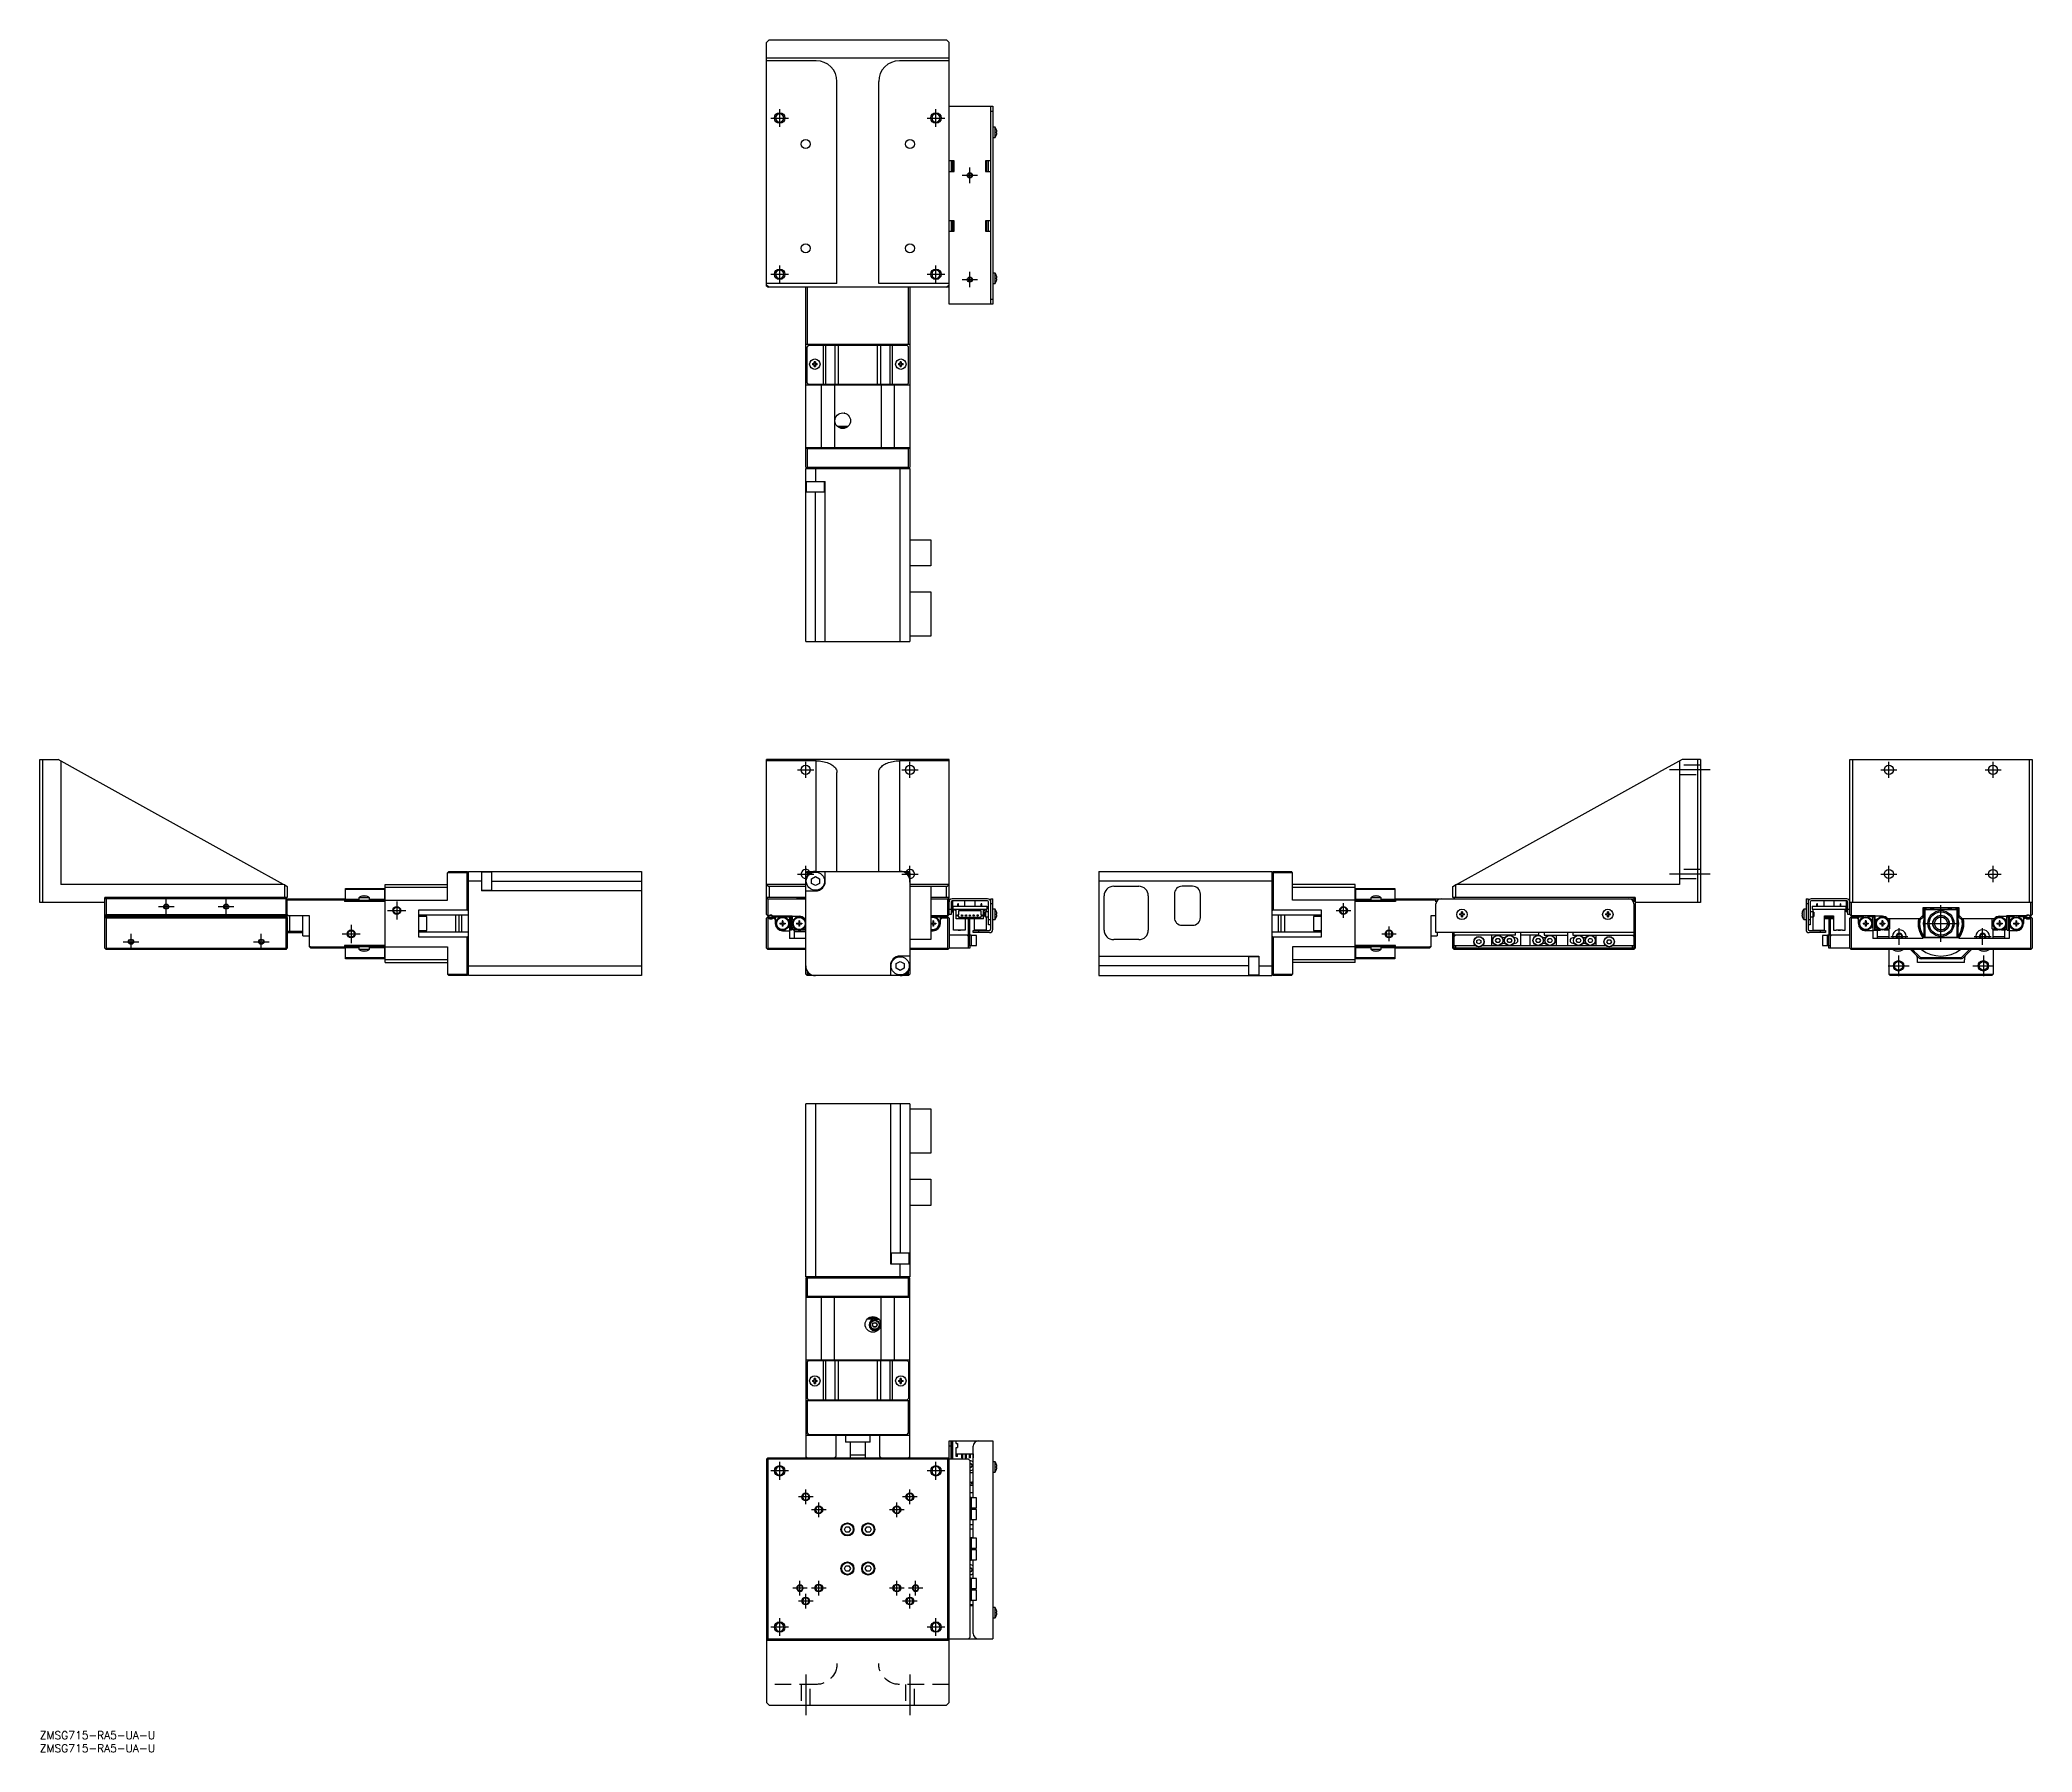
# Model space of a CAD drawing. Extents: x 0 to 765, y -8 to 649.
import ezdxf

# ---------------------------------------------------------------- set-up
doc = ezdxf.new("R2010")
doc.units = 0
doc.header["$LTSCALE"] = 0.5
doc.linetypes.add('CENTER', pattern=[50.8, 31.75, -6.35, 6.35, -6.35])
doc.linetypes.add('DASHED', pattern=[19.05, 12.7, -6.35])
for name, color, linetype in [('MSM_CENTER', 1, 'CENTER'), ('MSM_CONTINUOUS', 7, 'CONTINUOUS'), ('MSM_DASHED', 4, 'DASHED'), ('MSM_NARROW', 5, 'CONTINUOUS'), ('MSM_PART_NUMBER', 7, 'CONTINUOUS')]:
    doc.layers.add(name, color=color, linetype=linetype)
doc.styles.get("Standard").update_dxf_attribs({"font": 'txt.shx', "height": 1, "bigfont": 'bigfont.shx'})

# ---------------------------------------------------------------- blocks, each defined once
blk = doc.blocks.new('*U2')
at = {"layer": 'MSM_PART_NUMBER'}
blk.add_text('ZMSG715-RA5-UA-U', height=3, dxfattribs=at).set_placement((0, -3))
blk = doc.blocks.new('*U3')
at = {"layer": 'MSM_PART_NUMBER'}
blk.add_text('ZMSG715-RA5-UA-U', height=3, dxfattribs=at).set_placement((0, -8))

msp = doc.modelspace()

# ---------------------------------------------------------------- linework, layer by layer
at = {"layer": 'MSM_CENTER'}
for p, q in [((283.99, 615.91), (283.99, 622.71)), ((343.99, 615.91), (343.99, 622.71)), ((280.59, 619.31), (287.39, 619.31)), ((340.59, 619.31), (347.39, 619.31)), ((353.99, 597.31), (359.99, 597.31)), ((356.99, 594.31), (356.99, 600.31)), ((280.59, 559.31), (287.39, 559.31)), ((283.99, 555.91), (283.99, 562.71)), ((340.59, 559.31), (347.39, 559.31)), ((343.99, 555.91), (343.99, 562.71)), ((356.99, 554.31), (356.99, 560.31)), ((353.99, 557.31), (359.99, 557.31)), ((290.89, 369.1), (297.09, 369.1)), ((293.99, 366), (293.99, 372.2)), ((330.89, 369.1), (337.09, 369.1)), ((333.99, 366), (333.99, 372.2)), ((641.2, 369.1), (625.6, 369.1)), ((706.67, 369.1), (712.87, 369.1)), ((709.77, 366), (709.77, 372.2)), ((746.67, 369.1), (752.87, 369.1)), ((749.77, 366), (749.77, 372.2)), ((290.89, 329.1), (297.09, 329.1)), ((293.99, 326), (293.99, 332.2)), ((330.89, 329.1), (337.09, 329.1)), ((333.99, 326), (333.99, 332.2)), ((641.2, 329.1), (625.6, 329.1)), ((706.67, 329.1), (712.87, 329.1)), ((709.77, 326), (709.77, 332.2)), ((746.67, 329.1), (752.87, 329.1)), ((749.77, 326), (749.77, 332.2)), ((45.5, 316.6), (51.5, 316.6)), ((48.5, 313.6), (48.5, 319.6)), ((68.5, 316.6), (74.5, 316.6)), ((71.5, 313.6), (71.5, 319.6)), ((133.5, 315.1), (140.5, 315.1)), ((137, 318.6), (137, 311.6)), ((497.6, 315.1), (503.2, 315.1)), ((500.4, 312.3), (500.4, 317.9)), ((729.77, 303.1), (729.77, 317.1)), ((35, 300.1), (35, 306.1)), ((85, 300.1), (85, 306.1)), ((116, 306.1), (123, 306.1)), ((119.5, 309.6), (119.5, 302.6)), ((515.1, 306.1), (520.7, 306.1)), ((517.9, 303.3), (517.9, 308.9)), ((713.77, 301.85), (713.77, 308.35)), ((722.77, 310.1), (736.77, 310.1)), ((727.02, 306.54), (727.02, 306.54)), ((745.77, 301.85), (745.77, 308.35)), ((32, 303.1), (38, 303.1)), ((82, 303.1), (88, 303.1)), ((710.52, 305.1), (717.02, 305.1)), ((742.52, 305.1), (749.02, 305.1)), ((709.5, 293.84), (717.5, 293.84)), ((713.5, 297.84), (713.5, 289.84)), ((742.03, 293.84), (750.03, 293.84)), ((746.03, 297.84), (746.03, 289.84)), ((287.39, 100), (280.59, 100)), ((283.99, 96.6), (283.99, 103.4)), ((347.39, 100), (340.59, 100)), ((343.99, 96.6), (343.99, 103.4)), ((293.99, 87.2), (293.99, 92.8)), ((333.99, 87.2), (333.99, 92.8)), ((296.79, 90), (291.19, 90)), ((301.79, 85), (296.19, 85)), ((298.99, 82.2), (298.99, 87.8)), ((331.79, 85), (326.19, 85)), ((328.99, 82.2), (328.99, 87.8)), ((336.79, 90), (331.19, 90)), ((294.59, 55), (288.99, 55)), ((291.79, 52.2), (291.79, 57.8)), ((301.79, 55), (296.19, 55)), ((298.99, 52.2), (298.99, 57.8)), ((331.79, 55), (326.19, 55)), ((328.99, 52.2), (328.99, 57.8)), ((338.99, 55), (333.39, 55)), ((336.19, 52.2), (336.19, 57.8)), ((296.79, 50), (291.19, 50)), ((293.99, 47.2), (293.99, 52.8)), ((336.79, 50), (331.19, 50)), ((333.99, 47.2), (333.99, 52.8)), ((287.39, 40), (280.59, 40)), ((283.99, 36.6), (283.99, 43.4)), ((347.39, 40), (340.59, 40)), ((343.99, 36.6), (343.99, 43.4)), ((293.99, 21.8), (293.99, 6.2)), ((333.99, 21.8), (333.99, 6.2))]:
    msp.add_line(p, q, dxfattribs=at)
at = {"layer": 'MSM_CONTINUOUS'}
for p, q in [((279.99, 649.31), (278.99, 648.31)), ((278.99, 554.81), (278.99, 648.31)), ((279.99, 649.31), (347.99, 649.31)), ((348.99, 648.31), (347.99, 649.31)), ((348.99, 547.81), (348.99, 648.31)), ((348.99, 642.31), (278.99, 642.31)), ((297.99, 641.31), (278.99, 641.31)), ((348.99, 641.31), (329.99, 641.31)), ((305.99, 555.72), (305.99, 633.31)), ((321.99, 555.72), (321.99, 633.31)), ((348.99, 623.81), (365.79, 623.81)), ((364.99, 547.81), (364.99, 623.81)), ((365.79, 621.81), (364.99, 621.81)), ((365.79, 623.81), (365.79, 547.81)), ((366.68, 615.81), (365.79, 615.81)), ((365.79, 611.81), (366.68, 611.81)), ((366.68, 611.81), (366.68, 615.81)), ((367.24, 614.74), (367.24, 614.76)), ((367.24, 614.01), (367.37, 614.01)), ((367.24, 613.61), (367.24, 614.01)), ((367.37, 613.61), (367.24, 613.61)), ((367.24, 612.86), (367.24, 612.89)), ((350.99, 602.81), (348.99, 602.81)), ((348.99, 598.81), (350.99, 598.81)), ((349.79, 602.81), (349.79, 598.81)), ((350.29, 602.81), (350.29, 598.81)), ((350.49, 602.81), (350.49, 598.81)), ((350.99, 598.81), (350.99, 602.81)), ((364.99, 602.81), (362.99, 602.81)), ((362.99, 602.81), (362.99, 598.81)), ((362.99, 598.81), (364.99, 598.81)), ((363.49, 598.81), (363.49, 602.81)), ((364.19, 598.81), (364.19, 602.81)), ((350.99, 579.81), (348.99, 579.81)), ((348.99, 575.81), (350.99, 575.81)), ((349.79, 579.81), (349.79, 575.81)), ((350.29, 579.81), (350.29, 575.81)), ((350.49, 579.81), (350.49, 575.81)), ((350.99, 575.81), (350.99, 579.81)), ((364.99, 579.81), (362.99, 579.81)), ((362.99, 579.81), (362.99, 575.81)), ((362.99, 575.81), (364.99, 575.81)), ((363.49, 575.81), (363.49, 579.81)), ((364.19, 575.81), (364.19, 579.81)), ((366.68, 559.81), (365.79, 559.81)), ((366.68, 555.81), (366.68, 559.81)), ((367.24, 558.74), (367.24, 558.76)), ((305.99, 555.72), (278.99, 555.72)), ((278.99, 555.31), (279.99, 554.31)), ((279.14, 554.66), (278.99, 554.81)), ((279.14, 554.66), (279.39, 554.91)), ((279.49, 554.31), (279.14, 554.66)), ((348.49, 554.31), (279.49, 554.31)), ((293.99, 485.31), (293.99, 554.31)), ((294.49, 554.31), (294.49, 532.31)), ((348.99, 555.72), (321.99, 555.72)), ((333.49, 532.31), (333.49, 554.31)), ((333.99, 554.31), (333.99, 485.31)), ((347.99, 554.31), (348.99, 555.31)), ((348.84, 554.66), (348.49, 554.31)), ((348.59, 554.91), (348.84, 554.66)), ((348.99, 554.81), (348.84, 554.66)), ((365.79, 555.81), (366.68, 555.81)), ((367.24, 558.01), (367.37, 558.01)), ((367.24, 557.61), (367.24, 558.01)), ((367.37, 557.61), (367.24, 557.61)), ((367.24, 556.86), (367.24, 556.89)), ((365.79, 547.81), (348.99, 547.81)), ((364.99, 549.81), (365.79, 549.81)), ((333.99, 532.31), (293.99, 532.31)), ((294.99, 532.01), (294.49, 531.51)), ((294.49, 517.51), (294.49, 531.51)), ((332.99, 532.01), (294.99, 532.01)), ((299.74, 532.31), (299.74, 532.01)), ((300.24, 532.31), (300.24, 532.01)), ((300.87, 517.01), (300.87, 532.01)), ((301.57, 532.01), (301.57, 517.01)), ((305.34, 517.01), (305.34, 532.01)), ((305.74, 532.01), (305.74, 532.31)), ((306.4, 532.01), (306.4, 517.01)), ((309.19, 532.31), (308.99, 532.11)), ((318.99, 532.11), (308.99, 532.11)), ((308.99, 532.11), (308.99, 532.01)), ((318.99, 532.11), (318.79, 532.31)), ((318.99, 532.01), (318.99, 532.11)), ((321.57, 517.01), (321.57, 532.01)), ((322.24, 532.31), (322.24, 532.01)), ((322.63, 532.01), (322.63, 517.01)), ((326.4, 517.01), (326.4, 532.01)), ((327.11, 532.01), (327.11, 517.01)), ((327.74, 532.01), (327.74, 532.31)), ((328.24, 532.01), (328.24, 532.31)), ((333.49, 531.51), (332.99, 532.01)), ((333.49, 517.51), (333.49, 531.51)), ((296.56, 525.01), (297.29, 525.01)), ((297.29, 524.61), (296.56, 524.61)), ((297.29, 525.01), (297.29, 525.74)), ((297.29, 523.89), (297.29, 524.61)), ((297.69, 525.74), (297.69, 525.01)), ((297.69, 525.01), (298.42, 525.01)), ((297.69, 524.61), (297.69, 523.89)), ((298.42, 524.61), (297.69, 524.61)), ((329.56, 525.01), (330.29, 525.01)), ((330.29, 524.61), (329.56, 524.61)), ((330.29, 525.01), (330.29, 525.74)), ((330.29, 523.89), (330.29, 524.61)), ((330.69, 525.74), (330.69, 525.01)), ((330.69, 525.01), (331.42, 525.01)), ((330.69, 524.61), (330.69, 523.89)), ((331.42, 524.61), (330.69, 524.61)), ((333.99, 516.81), (293.99, 516.81)), ((294.49, 517.51), (294.99, 517.01)), ((332.99, 517.01), (294.99, 517.01)), ((299.74, 517.01), (299.74, 516.81)), ((299.99, 492.81), (299.99, 516.81)), ((302.99, 517.01), (302.99, 516.81)), ((303.99, 517.01), (303.99, 516.81)), ((304.99, 516.81), (304.99, 492.81)), ((306.11, 517.01), (306.11, 516.98)), ((306.11, 516.98), (321.87, 516.98)), ((306.71, 516.98), (306.71, 516.81)), ((307.16, 517.01), (307.16, 516.98)), ((307.75, 517.01), (307.75, 516.98)), ((309.21, 516.81), (309.21, 516.98)), ((311.71, 516.81), (311.71, 516.98)), ((316.26, 516.98), (316.26, 516.81)), ((318.76, 516.98), (318.76, 516.81)), ((320.23, 517.01), (320.23, 516.98)), ((320.81, 517.01), (320.81, 516.98)), ((321.26, 516.81), (321.26, 516.98)), ((321.87, 516.98), (321.87, 517.01)), ((322.99, 516.81), (322.99, 492.81)), ((323.99, 516.81), (323.99, 517.01)), ((324.99, 516.81), (324.99, 517.01)), ((327.99, 516.81), (327.99, 492.81)), ((328.24, 516.81), (328.24, 517.01)), ((332.99, 517.01), (333.49, 517.51)), ((308.77, 506.01), (308.77, 506.06)), ((308.95, 506.01), (308.77, 506.01)), ((310.23, 500.91), (306.15, 500.91)), ((309.85, 500.61), (306.53, 500.61)), ((294.49, 492.31), (293.99, 492.81)), ((293.99, 492.81), (333.99, 492.81)), ((294.49, 492.31), (294.49, 485.31)), ((333.49, 492.31), (294.49, 492.31)), ((333.99, 492.81), (333.49, 492.31)), ((333.49, 485.31), (333.49, 492.31)), ((293.99, 485.31), (294.49, 484.81)), ((293.99, 484.81), (333.99, 484.81)), ((293.99, 418.41), (293.99, 484.81)), ((294.24, 485.06), (294.49, 485.31)), ((294.49, 485.31), (333.49, 485.31)), ((297.69, 484.81), (297.69, 479.81)), ((330.29, 418.41), (330.29, 484.81)), ((333.49, 485.31), (333.74, 485.06)), ((333.99, 485.31), (333.49, 484.81)), ((333.99, 484.81), (333.99, 418.41)), ((293.99, 479.81), (301.48, 479.81)), ((294.22, 479.81), (294.22, 475.81)), ((294.22, 475.81), (301.22, 475.81)), ((297.78, 418.41), (297.78, 475.81)), ((301.22, 475.81), (301.22, 479.81)), ((301.48, 418.41), (301.48, 479.81)), ((333.99, 457.41), (341.99, 457.41)), ((341.99, 457.41), (341.99, 447.41)), ((341.99, 447.41), (333.99, 447.41)), ((333.99, 437.41), (341.99, 437.41)), ((341.99, 437.41), (341.99, 420.41)), ((293.99, 418.41), (333.99, 418.41)), ((341.99, 420.41), (333.99, 420.41)), ((0, 318.1), (0, 373.1)), ((0, 373.1), (7, 373.1)), ((1, 373.1), (1, 318.1)), ((16, 368.11), (7, 373.1)), ((8, 372.55), (8, 325.1)), ((93.59, 325.1), (16, 368.11)), ((348.99, 373.1), (278.99, 373.1)), ((278.99, 313.6), (278.99, 373.1)), ((297.99, 372.55), (278.99, 372.55)), ((297.99, 372.55), (298.61, 372.53)), ((297.99, 330.1), (297.99, 372.55)), ((298.61, 372.53), (299.24, 372.49)), ((299.24, 372.49), (299.85, 372.43)), ((299.85, 372.43), (300.46, 372.33)), ((300.46, 372.33), (301.05, 372.21)), ((301.05, 372.21), (301.62, 372.06)), ((301.62, 372.06), (302.17, 371.89)), ((302.17, 371.89), (302.69, 371.7)), ((302.69, 371.7), (303.18, 371.49)), ((303.18, 371.49), (303.64, 371.25)), ((303.64, 371.25), (304.07, 370.99)), ((304.07, 370.99), (304.46, 370.72)), ((304.46, 370.72), (304.81, 370.43)), ((304.81, 370.43), (305.11, 370.13)), ((305.11, 370.13), (305.38, 369.81)), ((305.38, 369.81), (305.6, 369.48)), ((305.6, 369.48), (305.77, 369.15)), ((305.77, 369.15), (305.89, 368.81)), ((305.89, 368.81), (305.96, 368.46)), ((305.96, 368.46), (305.99, 368.11)), ((305.99, 330.1), (305.99, 368.11)), ((321.99, 368.11), (322.01, 368.46)), ((321.99, 330.1), (321.99, 368.11)), ((322.01, 368.46), (322.09, 368.81)), ((322.09, 368.81), (322.21, 369.15)), ((322.21, 369.15), (322.38, 369.48)), ((322.38, 369.48), (322.6, 369.81)), ((322.6, 369.81), (322.86, 370.13)), ((322.86, 370.13), (323.17, 370.43)), ((323.17, 370.43), (323.51, 370.72)), ((323.51, 370.72), (323.9, 370.99)), ((323.9, 370.99), (324.33, 371.25)), ((324.33, 371.25), (324.79, 371.49)), ((324.79, 371.49), (325.28, 371.7)), ((325.28, 371.7), (325.81, 371.89)), ((325.81, 371.89), (326.35, 372.06)), ((326.35, 372.06), (326.93, 372.21)), ((326.93, 372.21), (327.51, 372.33)), ((327.51, 372.33), (328.12, 372.43)), ((328.12, 372.43), (328.74, 372.49)), ((328.74, 372.49), (329.36, 372.53)), ((329.36, 372.53), (329.99, 372.55)), ((348.99, 372.55), (329.99, 372.55)), ((329.99, 372.55), (329.99, 330.1)), ((348.99, 313.6), (348.99, 373.1)), ((543.81, 325.1), (621.4, 368.11)), ((630.4, 373.1), (621.4, 368.11)), ((629.4, 372.55), (629.4, 325.1)), ((637.4, 373.1), (630.4, 373.1)), ((636.4, 318.1), (636.4, 373.1)), ((637.4, 373.1), (637.4, 318.1)), ((694.77, 373.1), (764.77, 373.1)), ((694.77, 313.6), (694.77, 373.1)), ((695.77, 373.1), (695.77, 318.1)), ((763.77, 318.1), (763.77, 373.1)), ((764.77, 373.1), (764.77, 313.6)), ((157, 330.1), (156.5, 329.6)), ((164, 329.6), (156.5, 329.6)), ((156.5, 319.1), (156.5, 329.6)), ((157, 330.1), (164, 330.1)), ((164.5, 329.6), (164, 330.1)), ((164, 329.6), (164.25, 329.85)), ((164, 315.35), (164, 329.6)), ((164.5, 290.1), (164.5, 330.1)), ((164.5, 330.1), (230.9, 330.1)), ((169.5, 330.1), (169.5, 322.61)), ((173.5, 329.87), (169.5, 329.87)), ((173.5, 322.87), (173.5, 329.87)), ((230.9, 330.1), (230.9, 290.1)), ((293.99, 329.6), (294.49, 330.1)), ((293.99, 290.6), (293.99, 329.6)), ((294.24, 329.85), (294.49, 329.6)), ((294.49, 330.1), (333.49, 330.1)), ((295.83, 329.6), (294.49, 329.6)), ((294.49, 329.6), (294.49, 328.26)), ((301.48, 326.31), (301.48, 330.1)), ((333.49, 329.6), (332.14, 329.6)), ((333.49, 330.1), (333.99, 329.6)), ((333.74, 329.85), (333.49, 329.6)), ((333.49, 328.26), (333.49, 329.6)), ((333.99, 329.6), (333.99, 290.6)), ((406.5, 330.1), (472.9, 330.1)), ((406.5, 330.1), (406.5, 290.1)), ((472.9, 330.1), (472.9, 290.1)), ((473.4, 330.1), (472.9, 329.6)), ((473.15, 329.85), (473.4, 329.6)), ((473.4, 330.1), (480.4, 330.1)), ((480.9, 329.6), (473.4, 329.6)), ((473.4, 329.6), (473.4, 315.35)), ((480.9, 329.6), (480.4, 330.1)), ((480.9, 319.1), (480.9, 329.6)), ((93.59, 325.1), (8, 325.1)), ((94, 324.88), (93.59, 325.1)), ((94, 320.1), (94, 324.88)), ((94, 324.88), (95, 324.32)), ((95, 324.32), (95, 320.1)), ((117.3, 318.6), (117.3, 323.6)), ((117.3, 323.6), (132.3, 323.6)), ((132.3, 323.16), (117.3, 323.16)), ((132.3, 323.6), (132.3, 318.6)), ((132.5, 295.1), (132.5, 325.1)), ((132.5, 325.1), (156.5, 325.1)), ((132.5, 324.1), (156.5, 324.1)), ((169.5, 326.4), (164.5, 326.4)), ((169.5, 322.87), (173.5, 322.87)), ((230.9, 322.61), (169.5, 322.61)), ((173.5, 326.31), (230.9, 326.31)), ((293.99, 325.1), (278.99, 325.1)), ((278.99, 324.88), (279.99, 324.32)), ((279.99, 324.32), (279.99, 320.1)), ((293.99, 324.32), (279.99, 324.32)), ((293.99, 322.61), (297.78, 322.61)), ((296.22, 327.23), (297.72, 328.1)), ((296.22, 325.5), (296.22, 327.23)), ((297.72, 324.63), (296.22, 325.5)), ((297.72, 328.1), (299.22, 327.23)), ((299.22, 325.5), (297.72, 324.63)), ((299.22, 327.23), (299.22, 325.5)), ((348.99, 325.1), (333.99, 325.1)), ((333.99, 324.4), (341.99, 324.4)), ((341.99, 324.4), (341.99, 303.9)), ((347.99, 324.32), (341.99, 324.32)), ((347.99, 324.32), (348.99, 324.88)), ((347.99, 320.1), (347.99, 324.32)), ((472.9, 326.4), (406.5, 326.4)), ((412.2, 324.4), (421.8, 324.4)), ((435.5, 321.4), (435.5, 312.4)), ((442.5, 324.4), (438.5, 324.4)), ((445.5, 312.4), (445.5, 321.4)), ((504.9, 325.1), (480.9, 325.1)), ((480.9, 324.1), (504.9, 324.1)), ((504.9, 295.1), (504.9, 325.1)), ((505.1, 318.6), (505.1, 323.6)), ((505.1, 323.6), (520.1, 323.6)), ((520.1, 323.16), (505.1, 323.16)), ((520.1, 323.6), (520.1, 318.6)), ((542.4, 324.32), (543.4, 324.88)), ((542.4, 320.1), (542.4, 324.32)), ((543.81, 325.1), (543.4, 324.88)), ((543.4, 324.88), (543.4, 320.1)), ((629.4, 325.1), (543.81, 325.1)), ((25, 318.1), (0, 318.1)), ((95, 320.1), (25, 320.1)), ((25.7, 320.1), (25, 319.4)), ((25, 300.6), (25, 320.1)), ((25, 313.1), (25.5, 313.6)), ((25.5, 319.6), (25.35, 319.75)), ((25.5, 319.6), (25.5, 313.6)), ((94.5, 319.6), (25.5, 319.6)), ((25.5, 313.6), (94.5, 313.6)), ((95, 319.4), (94.3, 320.1)), ((94.65, 319.75), (94.5, 319.6)), ((94.5, 313.6), (94.5, 319.6)), ((94.5, 313.6), (95, 313.1)), ((94.8, 319.6), (117, 319.6)), ((95, 312.1), (95, 319.6)), ((117, 319.1), (95, 319.1)), ((95.5, 313.1), (95, 313.6)), ((117, 319.6), (117, 318.6)), ((132.5, 318.6), (117, 318.6)), ((117.3, 319.4), (122.5, 319.4)), ((117.3, 319.1), (132.3, 319.1)), ((117.8, 319.1), (117.8, 318.6)), ((126.5, 320), (122.5, 320)), ((122.5, 320), (122.5, 319.1)), ((123.57, 320.56), (123.55, 320.56)), ((124.3, 320.56), (124.3, 320.69)), ((124.7, 320.56), (124.3, 320.56)), ((124.7, 320.69), (124.7, 320.56)), ((125.45, 320.56), (125.43, 320.56)), ((126.5, 319.1), (126.5, 320)), ((126.5, 319.4), (132.3, 319.4)), ((131.8, 318.6), (131.8, 319.1)), ((132.5, 319.1), (156.5, 319.1)), ((145.5, 315.35), (164, 315.35)), ((145.5, 304.85), (145.5, 315.35)), ((164.5, 314.85), (164, 315.35)), ((293.99, 320.1), (278.99, 320.1)), ((279.14, 319.75), (278.99, 319.6)), ((278.99, 313.6), (279.49, 313.1)), ((279.14, 319.75), (279.49, 320.1)), ((279.49, 319.4), (279.14, 319.75)), ((279.49, 319.4), (279.49, 313.1)), ((293.99, 319.4), (279.49, 319.4)), ((290.49, 320.1), (290.84, 319.75)), ((290.84, 319.75), (293.99, 319.75)), ((348.99, 320.1), (341.99, 320.1)), ((348.49, 319.4), (341.99, 319.4)), ((348.49, 320.1), (348.84, 319.75)), ((348.84, 319.75), (348.49, 319.4)), ((348.49, 313.1), (348.49, 319.4)), ((348.49, 313.1), (348.99, 313.6)), ((348.99, 319.6), (348.84, 319.75)), ((348.99, 315.6), (349.79, 315.6)), ((349.79, 313.6), (348.99, 313.6)), ((349.79, 318.4), (349.79, 313.6)), ((349.79, 314.6), (350.29, 314.6)), ((350.29, 318.6), (349.84, 318.6)), ((363.79, 319.6), (350.19, 319.6)), ((363.79, 318.8), (350.19, 318.8)), ((350.29, 318.6), (350.29, 314.6)), ((350.49, 316.8), (350.49, 315.6)), ((350.49, 316.8), (363.49, 316.8)), ((350.49, 315.6), (363.49, 315.6)), ((350.74, 307.6), (350.74, 315.6)), ((351.28, 315.6), (351.28, 315.05)), ((351.74, 315.05), (351.28, 315.05)), ((351.74, 311.9), (351.74, 315.6)), ((352.36, 316.8), (352.36, 317.6)), ((352.61, 317.6), (352.36, 317.6)), ((352.61, 316.8), (352.61, 317.6)), ((352.74, 315.1), (361.24, 315.1)), ((352.74, 313.45), (352.74, 315.1)), ((354.99, 318.8), (354.99, 316.8)), ((358.99, 316.8), (358.99, 318.8)), ((361.24, 315.1), (361.24, 313.45)), ((361.36, 316.8), (361.36, 317.6)), ((361.61, 317.6), (361.36, 317.6)), ((361.61, 316.8), (361.61, 317.6)), ((362.24, 311.9), (362.24, 315.6)), ((362.47, 314.8), (362.24, 314.8)), ((362.47, 315.6), (362.47, 314.8)), ((362.69, 315.05), (362.47, 315.05)), ((362.69, 315.6), (362.69, 315.05)), ((362.99, 314.6), (362.79, 314.4)), ((362.79, 312.8), (362.79, 314.4)), ((362.99, 314.6), (362.99, 312.6)), ((364.19, 314.6), (362.99, 314.6)), ((363.24, 315.6), (363.24, 314.6)), ((363.49, 316.8), (363.49, 315.6)), ((364.19, 309.6), (364.19, 318.4)), ((364.99, 319.6), (365.79, 319.6)), ((364.99, 307.9), (364.99, 319.6)), ((365.79, 317.6), (364.99, 317.6)), ((365.79, 307.8), (365.79, 319.6)), ((366.68, 315.6), (365.79, 315.6)), ((366.68, 311.6), (366.68, 315.6)), ((367.24, 314.53), (367.24, 314.55)), ((367.24, 313.8), (367.37, 313.8)), ((367.24, 313.4), (367.24, 313.8)), ((408.5, 307.6), (408.5, 320.7)), ((425.5, 320.7), (425.5, 307.6)), ((473.4, 315.35), (472.9, 314.85)), ((473.4, 315.35), (491.9, 315.35)), ((504.9, 319.1), (480.9, 319.1)), ((491.9, 315.35), (491.9, 304.85)), ((520.4, 318.6), (504.9, 318.6)), ((505.1, 319.4), (510.9, 319.4)), ((505.1, 319.1), (520.1, 319.1)), ((505.6, 319.1), (505.6, 318.6)), ((514.9, 320), (510.9, 320)), ((510.9, 320), (510.9, 319.1)), ((511.97, 320.56), (511.95, 320.56)), ((512.7, 320.56), (512.7, 320.69)), ((513.1, 320.56), (512.7, 320.56)), ((513.1, 320.69), (513.1, 320.56)), ((513.85, 320.56), (513.83, 320.56)), ((514.9, 319.1), (514.9, 320)), ((514.9, 319.4), (520.1, 319.4)), ((519.6, 318.6), (519.6, 319.1)), ((520.4, 319.6), (520.4, 318.6)), ((520.4, 319.6), (611.9, 319.6)), ((535.9, 319.1), (520.4, 319.1)), ((535.9, 318.4), (535.9, 319.6)), ((536.07, 318.4), (535.9, 318.4)), ((535.9, 306.6), (535.9, 317.6)), ((612.4, 320.1), (542.4, 320.1)), ((542.75, 319.75), (542.6, 319.6)), ((543.1, 320.1), (542.75, 319.75)), ((542.9, 319.6), (542.75, 319.75)), ((544.97, 313.8), (545.7, 313.8)), ((545.7, 313.8), (545.7, 314.53)), ((546.1, 314.53), (546.1, 313.8)), ((546.1, 313.8), (546.83, 313.8)), ((600.97, 313.8), (601.7, 313.8)), ((601.7, 313.8), (601.7, 314.53)), ((602.1, 314.53), (602.1, 313.8)), ((602.1, 313.8), (602.83, 313.8)), ((612.4, 319.4), (611.7, 320.1)), ((611.9, 318.4), (611.73, 318.4)), ((612.05, 319.75), (611.9, 319.6)), ((611.9, 319.6), (611.9, 318.4)), ((611.9, 317.6), (611.9, 300.6)), ((611.9, 313.6), (612.4, 313.1)), ((612.4, 320.1), (612.4, 300.6)), ((637.4, 318.1), (612.4, 318.1)), ((676.38, 313.8), (676.51, 313.8)), ((676.51, 314.55), (676.51, 314.53)), ((676.51, 313.8), (676.51, 313.4)), ((677.07, 315.6), (677.07, 311.6)), ((677.97, 315.6), (677.07, 315.6)), ((677.97, 319.6), (677.97, 307.8)), ((677.97, 319.6), (678.77, 319.6)), ((678.77, 317.6), (677.97, 317.6)), ((678.77, 319.6), (678.77, 307.9)), ((679.57, 318.4), (679.57, 309.6)), ((680.77, 314.6), (679.57, 314.6)), ((693.57, 319.6), (679.97, 319.6)), ((693.57, 318.8), (679.97, 318.8)), ((680.27, 316.8), (680.27, 315.6)), ((680.27, 316.8), (693.27, 316.8)), ((680.27, 315.6), (693.27, 315.6)), ((680.52, 315.6), (680.52, 314.6)), ((680.77, 312.6), (680.77, 314.6)), ((680.97, 314.4), (680.77, 314.6)), ((680.97, 314.4), (680.97, 312.8)), ((682.39, 317.6), (682.14, 317.6)), ((682.14, 316.8), (682.14, 317.6)), ((682.39, 316.8), (682.39, 317.6)), ((684.77, 318.8), (684.77, 316.8)), ((688.77, 316.8), (688.77, 318.8)), ((691.39, 317.6), (691.14, 317.6)), ((691.14, 316.8), (691.14, 317.6)), ((691.39, 316.8), (691.39, 317.6)), ((693.02, 307.6), (693.02, 315.6)), ((693.27, 316.8), (693.27, 315.6)), ((693.47, 314.6), (693.47, 318.6)), ((693.91, 318.6), (693.47, 318.6)), ((693.47, 314.6), (693.97, 314.6)), ((693.97, 313.6), (693.97, 318.4)), ((693.97, 315.6), (694.77, 315.6)), ((694.77, 313.6), (693.97, 313.6)), ((764.77, 318.1), (694.77, 318.1)), ((694.77, 313.6), (695.27, 313.1)), ((695.27, 318.1), (695.27, 313.1)), ((736.77, 316.1), (722.77, 316.1)), ((722.77, 316.1), (722.77, 312.4)), ((723.27, 314.8), (723.57, 315.1)), ((723.27, 305.4), (723.27, 314.8)), ((723.77, 315.3), (723.57, 315.1)), ((723.57, 315.1), (723.57, 305.1)), ((723.77, 315.3), (724.07, 315.6)), ((735.77, 315.3), (723.77, 315.3)), ((724.07, 315.6), (735.47, 315.6)), ((735.47, 315.6), (735.77, 315.3)), ((735.97, 315.1), (735.77, 315.3)), ((735.97, 305.1), (735.97, 315.1)), ((735.97, 315.1), (736.27, 314.8)), ((736.27, 314.8), (736.27, 305.4)), ((736.77, 312.4), (736.77, 316.1)), ((764.27, 313.1), (764.27, 318.1)), ((764.27, 313.1), (764.77, 313.6)), ((103.5, 313.1), (25, 313.1)), ((25, 312.9), (26.4, 312.9)), ((25.5, 312.6), (25, 312.1)), ((25.1, 312.2), (25.1, 312.4)), ((25.5, 312.1), (25.25, 312.35)), ((26.1, 312.7), (25.4, 312.7)), ((25.4, 312.7), (25.4, 312.5)), ((25.5, 312.6), (94.5, 312.6)), ((94.5, 312.1), (25.5, 312.1)), ((25.5, 312.1), (25.5, 300.6)), ((26.1, 312.6), (26.1, 312.7)), ((26.4, 312.9), (26.4, 312.6)), ((95, 312.9), (93.6, 312.9)), ((93.6, 312.9), (93.6, 312.6)), ((94.6, 312.7), (93.9, 312.7)), ((93.9, 312.7), (93.9, 312.6)), ((95, 312.1), (94.5, 312.6)), ((94.75, 312.35), (94.5, 312.1)), ((94.5, 300.6), (94.5, 312.1)), ((94.6, 312.5), (94.6, 312.7)), ((94.9, 312.4), (94.9, 312.2)), ((95, 312.1), (95, 300.6)), ((95, 307.1), (101, 307.1)), ((95, 306.6), (101, 306.6)), ((96, 307.1), (96, 313.1)), ((99.5, 306.6), (99.5, 307.1)), ((101, 305.35), (101, 313.1)), ((103.5, 301.1), (103.5, 313.1)), ((164.5, 313.35), (145.5, 313.35)), ((148.5, 312.85), (145.5, 312.85)), ((145.5, 307.35), (148.5, 307.35)), ((145.5, 306.85), (164.5, 306.85)), ((148.5, 307.35), (148.5, 312.85)), ((159.5, 313.35), (159.5, 306.85)), ((161, 306.85), (161, 313.35)), ((162, 306.85), (162, 313.35)), ((279.49, 312.6), (278.99, 312.1)), ((278.99, 300.6), (278.99, 312.1)), ((279.49, 312.1), (279.24, 312.35)), ((279.93, 313.1), (279.49, 313.1)), ((279.49, 312.6), (279.93, 312.6)), ((279.49, 312.1), (279.49, 300.6)), ((279.76, 312.1), (279.49, 312.1)), ((279.76, 312.1), (279.93, 312.6)), ((280.49, 313.35), (280.49, 313.1)), ((280.49, 313.1), (288.79, 313.1)), ((281.42, 312.1), (281.25, 312.6)), ((281.25, 312.6), (284.37, 312.6)), ((281.79, 312.1), (281.42, 312.1)), ((282.29, 312.46), (281.79, 312.1)), ((281.79, 312.1), (282.29, 311.6)), ((282.29, 312.6), (282.29, 310.1)), ((284.09, 310.25), (284.09, 309.96)), ((284.09, 310.25), (284.88, 310.25)), ((284.09, 309.96), (284.88, 309.96)), ((284.62, 310.25), (284.62, 309.96)), ((285.23, 311.1), (284.94, 311.1)), ((284.94, 311.1), (284.94, 310.31)), ((284.94, 310.57), (285.23, 310.57)), ((284.94, 309.9), (284.94, 309.1)), ((284.94, 309.63), (285.23, 309.63)), ((285.23, 309.1), (284.94, 309.1)), ((285.09, 307.3), (287.79, 307.3)), ((285.23, 311.1), (285.23, 310.31)), ((285.23, 309.9), (285.23, 309.1)), ((285.29, 310.25), (286.09, 310.25)), ((285.29, 309.96), (286.09, 309.96)), ((285.56, 309.96), (285.56, 310.25)), ((285.8, 312.6), (287.79, 312.6)), ((286.09, 310.25), (286.09, 309.96)), ((287.79, 311.65), (287.53, 311.5)), ((287.53, 308.7), (287.79, 308.55)), ((287.79, 312.6), (287.79, 311.65)), ((287.79, 308.55), (287.79, 304.4)), ((288.59, 312.6), (287.99, 312.6)), ((287.99, 312.6), (287.99, 307.6)), ((288.59, 307.6), (287.99, 307.6)), ((288.59, 312.6), (288.59, 307.6)), ((288.79, 313.1), (288.79, 311.65)), ((288.79, 312.9), (291.49, 312.9)), ((288.79, 311.65), (289.01, 311.52)), ((288.79, 308.55), (289.01, 308.68)), ((288.79, 308.55), (288.79, 308.1)), ((288.79, 308.1), (289.83, 308.1)), ((288.79, 308.1), (289.29, 307.6)), ((290.77, 307.6), (289.29, 307.6)), ((289.54, 307.6), (289.54, 304.4)), ((293.99, 306.9), (289.54, 306.9)), ((290.49, 310.25), (290.49, 309.96)), ((290.49, 310.25), (291.28, 310.25)), ((290.49, 309.96), (291.28, 309.96)), ((291.02, 310.25), (291.02, 309.96)), ((291.63, 311.1), (291.34, 311.1)), ((291.34, 311.1), (291.34, 310.31)), ((291.34, 310.57), (291.63, 310.57)), ((291.34, 309.9), (291.34, 309.1)), ((291.34, 309.63), (291.63, 309.63)), ((291.63, 309.1), (291.34, 309.1)), ((291.63, 311.1), (291.63, 310.31)), ((291.63, 309.9), (291.63, 309.1)), ((291.69, 310.25), (292.49, 310.25)), ((291.69, 309.96), (292.49, 309.96)), ((291.96, 309.96), (291.96, 310.25)), ((293.99, 307.6), (292.2, 307.6)), ((292.49, 310.25), (292.49, 309.96)), ((293.15, 308.1), (293.99, 308.1)), ((293.99, 311.9), (293.63, 311.9)), ((293.79, 307.6), (293.99, 307.8)), ((348.49, 313.1), (341.99, 313.1)), ((341.99, 312.6), (342.17, 312.6)), ((341.99, 310.25), (342.68, 310.25)), ((341.99, 309.96), (342.68, 309.96)), ((341.99, 307.3), (342.89, 307.3)), ((342.42, 310.25), (342.42, 309.96)), ((343.03, 311.1), (342.74, 311.1)), ((342.74, 311.1), (342.74, 310.31)), ((342.74, 310.57), (343.03, 310.57)), ((342.74, 309.9), (342.74, 309.1)), ((342.74, 309.63), (343.03, 309.63)), ((343.03, 309.1), (342.74, 309.1)), ((343.03, 311.1), (343.03, 310.31)), ((343.03, 309.9), (343.03, 309.1)), ((343.09, 310.25), (343.89, 310.25)), ((343.09, 309.96), (343.89, 309.96)), ((343.36, 309.96), (343.36, 310.25)), ((343.6, 312.6), (348.49, 312.6)), ((343.89, 310.25), (343.89, 309.96)), ((345.69, 310.1), (345.69, 312.6)), ((346.19, 312.1), (345.69, 312.46)), ((345.69, 311.6), (346.19, 312.1)), ((348.49, 312.1), (346.19, 312.1)), ((348.49, 312.6), (348.99, 312.1)), ((348.74, 312.35), (348.49, 312.1)), ((348.49, 300.6), (348.49, 312.1)), ((348.99, 312.1), (348.99, 300.6)), ((351.74, 307.6), (350.74, 307.6)), ((362.24, 311.9), (351.74, 311.9)), ((351.74, 307.7), (354.24, 307.7)), ((351.74, 307.6), (351.74, 307.7)), ((352.24, 312.95), (352.24, 313.45)), ((352.24, 313.45), (352.74, 313.45)), ((352.74, 312.95), (352.24, 312.95)), ((352.54, 307.7), (352.54, 307.6)), ((352.54, 307.6), (353.44, 307.6)), ((352.74, 312.4), (352.74, 312.95)), ((361.24, 312.4), (352.74, 312.4)), ((352.91, 307.7), (352.91, 307.6)), ((353.06, 307.7), (353.06, 307.6)), ((353.44, 307.7), (353.44, 307.6)), ((354.24, 307.6), (354.24, 307.7)), ((355.24, 307.6), (354.24, 307.6)), ((355.24, 311.9), (355.24, 307.6)), ((356.49, 300.6), (356.49, 311.6)), ((356.49, 311.6), (356.99, 311.6)), ((356.99, 301.6), (356.99, 311.6)), ((358.29, 306.6), (358.29, 307.4)), ((358.29, 307.4), (364.49, 307.4)), ((364.59, 306.6), (358.29, 306.6)), ((358.74, 307.6), (358.74, 311.9)), ((363.24, 307.6), (358.74, 307.6)), ((360.29, 307.4), (360.29, 306.6)), ((361.24, 313.45), (361.74, 313.45)), ((361.24, 312.95), (361.24, 312.4)), ((361.74, 312.95), (361.24, 312.95)), ((361.74, 313.45), (361.74, 312.95)), ((362.79, 312.8), (362.99, 312.6)), ((362.99, 312.6), (364.19, 312.6)), ((363.24, 312.6), (363.24, 307.6)), ((364.19, 311.6), (364.99, 311.6)), ((364.99, 309.6), (364.19, 309.6)), ((365.79, 311.6), (366.68, 311.6)), ((367.37, 313.4), (367.24, 313.4)), ((367.24, 312.65), (367.24, 312.67)), ((438.5, 309.4), (442.5, 309.4)), ((491.9, 313.35), (472.9, 313.35)), ((472.9, 306.85), (491.9, 306.85)), ((475.4, 313.35), (475.4, 306.85)), ((476.4, 313.35), (476.4, 306.85)), ((477.9, 306.85), (477.9, 313.35)), ((488.9, 312.85), (488.9, 307.35)), ((491.9, 312.85), (488.9, 312.85)), ((488.9, 307.35), (491.9, 307.35)), ((533.9, 313.1), (533.9, 301.1)), ((535.9, 313.1), (533.9, 313.1)), ((611.9, 306.6), (535.9, 306.6)), ((536.4, 306.6), (536.4, 305.35)), ((542.4, 300.6), (542.4, 306.6)), ((542.9, 300.6), (542.9, 306.6)), ((545.7, 313.4), (544.97, 313.4)), ((545.7, 312.67), (545.7, 313.4)), ((546.1, 313.4), (546.1, 312.67)), ((546.83, 313.4), (546.1, 313.4)), ((566.4, 305.6), (566.4, 306.6)), ((568.4, 306.6), (568.4, 301.6)), ((575.4, 305.6), (575.4, 306.6)), ((577.4, 306.6), (577.4, 305.6)), ((586.4, 306.6), (586.4, 301.6)), ((588.4, 306.6), (588.4, 305.6)), ((601.7, 313.4), (600.97, 313.4)), ((601.7, 312.67), (601.7, 313.4)), ((602.1, 313.4), (602.1, 312.67)), ((602.83, 313.4), (602.1, 313.4)), ((612.4, 313.1), (611.9, 313.1)), ((612.4, 312.9), (611.9, 312.9)), ((612, 312.7), (611.9, 312.7)), ((612.4, 312.1), (611.9, 312.6)), ((612.15, 312.35), (611.9, 312.1)), ((612, 312.5), (612, 312.7)), ((612.3, 312.4), (612.3, 312.2)), ((676.51, 313.4), (676.38, 313.4)), ((676.51, 312.67), (676.51, 312.65)), ((677.07, 311.6), (677.97, 311.6)), ((678.77, 311.6), (679.57, 311.6)), ((679.57, 309.6), (678.77, 309.6)), ((685.47, 306.6), (679.17, 306.6)), ((679.27, 307.4), (685.47, 307.4)), ((679.57, 312.6), (680.77, 312.6)), ((680.52, 312.6), (680.52, 307.6)), ((680.52, 307.6), (685.02, 307.6)), ((680.77, 312.6), (680.97, 312.8)), ((683.47, 306.6), (683.47, 307.4)), ((685.02, 313.1), (688.52, 313.1)), ((685.02, 307.6), (685.02, 313.1)), ((688.52, 312.4), (685.02, 312.4)), ((688.52, 311.9), (685.02, 311.9)), ((685.47, 307.4), (685.47, 306.6)), ((686.77, 311.6), (687.27, 311.6)), ((686.77, 311.6), (686.77, 305.6)), ((687.27, 311.6), (687.27, 300.6)), ((688.52, 313.1), (688.52, 307.6)), ((688.52, 307.6), (689.52, 307.6)), ((689.52, 307.7), (692.02, 307.7)), ((689.52, 307.6), (689.52, 307.7)), ((690.32, 307.7), (690.32, 307.6)), ((690.32, 307.6), (691.22, 307.6)), ((690.69, 307.7), (690.69, 307.6)), ((690.84, 307.7), (690.84, 307.6)), ((691.22, 307.7), (691.22, 307.6)), ((692.02, 307.6), (692.02, 307.7)), ((692.02, 307.6), (693.02, 307.6)), ((695.27, 312.6), (694.77, 312.1)), ((694.77, 300.6), (694.77, 312.1)), ((695.27, 312.1), (695.02, 312.35)), ((704.57, 313.1), (695.27, 313.1)), ((695.27, 312.6), (700.15, 312.6)), ((695.27, 312.1), (695.27, 300.6)), ((697.57, 312.1), (695.27, 312.1)), ((698.07, 312.46), (697.57, 312.1)), ((697.57, 312.1), (698.07, 311.6)), ((698.07, 310.1), (698.07, 312.6)), ((699.87, 310.25), (700.66, 310.25)), ((699.87, 310.25), (699.87, 309.96)), ((699.87, 309.96), (700.66, 309.96)), ((700.4, 310.25), (700.4, 309.96)), ((701.01, 311.1), (700.72, 311.1)), ((700.72, 311.1), (700.72, 310.31)), ((700.72, 310.57), (701.01, 310.57)), ((700.72, 309.9), (700.72, 309.1)), ((700.72, 309.63), (701.01, 309.63)), ((701.01, 309.1), (700.72, 309.1)), ((703.57, 307.3), (700.87, 307.3)), ((701.01, 311.1), (701.01, 310.31)), ((701.01, 309.9), (701.01, 309.1)), ((701.07, 310.25), (701.87, 310.25)), ((701.07, 309.96), (701.87, 309.96)), ((701.34, 309.96), (701.34, 310.25)), ((703.57, 312.6), (701.58, 312.6)), ((701.77, 312.6), (701.77, 313.1)), ((701.87, 310.25), (701.87, 309.96)), ((703.57, 311.65), (703.31, 311.5)), ((703.31, 308.7), (703.57, 308.55)), ((703.57, 311.65), (703.57, 312.6)), ((703.57, 312.4), (703.77, 312.4)), ((703.57, 308.55), (703.57, 304.4)), ((703.57, 307.6), (706.55, 307.6)), ((703.77, 312.6), (704.37, 312.6)), ((703.77, 307.6), (703.77, 312.6)), ((704.37, 307.6), (704.37, 312.6)), ((704.37, 312.4), (704.57, 312.4)), ((704.57, 311.65), (704.57, 313.1)), ((707.27, 312.9), (704.57, 312.9)), ((704.57, 311.65), (704.79, 311.52)), ((704.57, 308.55), (704.79, 308.68)), ((704.57, 308.1), (704.57, 308.55)), ((704.57, 308.1), (705.61, 308.1)), ((704.57, 308.1), (705.07, 307.6)), ((705.32, 307.6), (705.32, 304.4)), ((706.27, 310.25), (707.06, 310.25)), ((706.27, 310.25), (706.27, 309.96)), ((706.27, 309.96), (707.06, 309.96)), ((706.8, 310.25), (706.8, 309.96)), ((707.41, 311.1), (707.12, 311.1)), ((707.12, 311.1), (707.12, 310.31)), ((707.12, 310.57), (707.41, 310.57)), ((707.12, 309.9), (707.12, 309.1)), ((707.12, 309.63), (707.41, 309.63)), ((707.41, 309.1), (707.12, 309.1)), ((707.41, 311.1), (707.41, 310.31)), ((707.41, 309.9), (707.41, 309.1)), ((707.47, 310.25), (708.27, 310.25)), ((707.47, 309.96), (708.27, 309.96)), ((707.74, 309.96), (707.74, 310.25)), ((709.82, 307.6), (707.98, 307.6)), ((708.27, 310.25), (708.27, 309.96)), ((708.93, 308.1), (710.07, 308.1)), ((722.27, 311.9), (709.41, 311.9)), ((709.57, 307.6), (710.07, 308.1)), ((709.77, 307.6), (709.77, 307.8)), ((709.82, 304.4), (709.82, 307.6)), ((710.07, 311.9), (710.07, 308.1)), ((721.56, 311.9), (722.77, 313.11)), ((722.77, 312.4), (722.27, 311.9)), ((726.6, 306.9), (726.79, 306.9)), ((727.02, 306.68), (726.79, 306.9)), ((727.02, 306.68), (726.85, 306.68)), ((727.02, 306.54), (727.02, 306.68)), ((727.02, 306.54), (727.02, 306.54)), ((732.74, 306.9), (732.52, 306.68)), ((732.69, 306.68), (732.52, 306.68)), ((732.52, 306.68), (732.52, 306.54)), ((732.74, 306.9), (732.93, 306.9)), ((736.77, 313.11), (737.97, 311.9)), ((737.27, 311.9), (736.77, 312.4)), ((750.12, 311.9), (737.27, 311.9)), ((749.47, 308.1), (749.47, 311.9)), ((749.47, 308.1), (749.97, 307.6)), ((749.47, 308.1), (750.61, 308.1)), ((751.55, 307.6), (749.72, 307.6)), ((749.72, 307.6), (749.72, 304.4)), ((749.77, 307.6), (749.77, 307.8)), ((751.27, 310.25), (752.06, 310.25)), ((751.27, 310.25), (751.27, 309.96)), ((751.27, 309.96), (752.06, 309.96)), ((751.8, 310.25), (751.8, 309.96)), ((752.41, 311.1), (752.12, 311.1)), ((752.12, 311.1), (752.12, 310.31)), ((752.12, 310.57), (752.41, 310.57)), ((752.12, 309.9), (752.12, 309.1)), ((752.12, 309.63), (752.41, 309.63)), ((752.41, 309.1), (752.12, 309.1)), ((752.27, 312.9), (754.97, 312.9)), ((752.41, 311.1), (752.41, 310.31)), ((752.41, 309.9), (752.41, 309.1)), ((752.47, 310.25), (753.27, 310.25)), ((752.47, 309.96), (753.27, 309.96)), ((752.74, 309.96), (752.74, 310.25)), ((754.47, 307.6), (752.98, 307.6)), ((753.27, 310.25), (753.27, 309.96)), ((753.93, 308.1), (754.97, 308.1)), ((754.22, 304.4), (754.22, 307.6)), ((754.47, 307.6), (754.97, 308.1)), ((754.97, 311.65), (754.74, 311.52)), ((754.97, 308.55), (754.74, 308.68)), ((763.27, 313.1), (754.97, 313.1)), ((754.97, 313.1), (754.97, 311.65)), ((754.97, 308.55), (754.97, 308.1)), ((755.17, 312.6), (755.77, 312.6)), ((755.17, 307.6), (755.17, 312.6)), ((755.17, 307.6), (755.77, 307.6)), ((755.77, 307.6), (755.77, 312.6)), ((755.97, 312.6), (755.97, 311.65)), ((757.95, 312.6), (755.97, 312.6)), ((755.97, 311.65), (756.23, 311.5)), ((756.23, 308.7), (755.97, 308.55)), ((755.97, 308.55), (755.97, 304.4)), ((758.67, 307.3), (755.97, 307.3)), ((757.67, 310.25), (758.46, 310.25)), ((757.67, 310.25), (757.67, 309.96)), ((757.67, 309.96), (758.46, 309.96)), ((758.2, 310.25), (758.2, 309.96)), ((758.81, 311.1), (758.52, 311.1)), ((758.52, 311.1), (758.52, 310.31)), ((758.52, 310.57), (758.81, 310.57)), ((758.52, 309.9), (758.52, 309.1)), ((758.52, 309.63), (758.81, 309.63)), ((758.81, 309.1), (758.52, 309.1)), ((758.81, 311.1), (758.81, 310.31)), ((758.81, 309.9), (758.81, 309.1)), ((758.87, 310.25), (759.67, 310.25)), ((758.87, 309.96), (759.67, 309.96)), ((759.14, 309.96), (759.14, 310.25)), ((762.51, 312.6), (759.38, 312.6)), ((759.67, 310.25), (759.67, 309.96)), ((761.47, 312.6), (761.47, 310.1)), ((761.97, 312.1), (761.47, 312.46)), ((761.47, 311.6), (761.97, 312.1)), ((762.34, 312.1), (761.97, 312.1)), ((762.34, 312.1), (762.51, 312.6)), ((763.27, 313.1), (763.27, 313.35)), ((764.27, 313.1), (763.83, 313.1)), ((764, 312.1), (763.83, 312.6)), ((763.83, 312.6), (764.27, 312.6)), ((764.27, 312.1), (764, 312.1)), ((764.27, 312.6), (764.77, 312.1)), ((764.52, 312.35), (764.27, 312.1)), ((764.27, 300.6), (764.27, 312.1)), ((764.77, 312.1), (764.77, 300.6)), ((25, 300.6), (25.5, 300.1)), ((25.25, 300.35), (25.5, 300.6)), ((25.5, 300.6), (94.5, 300.6)), ((94.5, 300.1), (25.5, 300.1)), ((94.5, 300.6), (94.75, 300.35)), ((94.5, 300.1), (95, 300.6)), ((101, 305.35), (103.5, 305.35)), ((103.5, 301.41), (104.11, 301.1)), ((104, 300.6), (103.5, 301.1)), ((117, 300.6), (104, 300.6)), ((104.11, 301.1), (117, 301.1)), ((104.11, 301.1), (104.61, 300.6)), ((132.5, 301.6), (117, 301.6)), ((117, 301.6), (117, 300.6)), ((117.3, 296.6), (117.3, 301.6)), ((132.3, 301.1), (117.3, 301.1)), ((122.5, 300.81), (117.3, 300.81)), ((117.8, 301.6), (117.8, 301.1)), ((122.5, 301.1), (122.5, 300.2)), ((122.5, 300.2), (126.5, 300.2)), ((123.55, 299.65), (123.57, 299.65)), ((124.3, 299.65), (124.7, 299.65)), ((124.3, 299.51), (124.3, 299.65)), ((124.7, 299.65), (124.7, 299.51)), ((125.43, 299.65), (125.45, 299.65)), ((126.5, 300.2), (126.5, 301.1)), ((132.3, 300.81), (126.5, 300.81)), ((131.8, 301.1), (131.8, 301.6)), ((132.3, 301.6), (132.3, 296.6)), ((132.5, 301.1), (156.5, 301.1)), ((164, 304.85), (145.5, 304.85)), ((156.5, 301.1), (156.5, 290.6)), ((164, 304.85), (164.5, 305.35)), ((164, 290.6), (164, 304.85)), ((278.99, 300.6), (279.49, 300.1)), ((279.24, 300.35), (279.49, 300.6)), ((279.49, 300.6), (293.99, 300.6)), ((293.99, 300.1), (279.49, 300.1)), ((293.99, 304.4), (287.79, 304.4)), ((341.99, 303.9), (333.99, 303.9)), ((333.99, 300.6), (348.49, 300.6)), ((348.49, 300.1), (333.99, 300.1)), ((348.99, 300.6), (348.49, 300.1)), ((348.49, 300.6), (348.74, 300.35)), ((357.49, 305.6), (348.99, 305.6)), ((356.99, 300.6), (348.99, 300.6)), ((355.99, 305.6), (356.49, 305.1)), ((356.49, 301.6), (357.49, 301.6)), ((356.99, 301.6), (356.99, 300.6)), ((357.49, 305.6), (357.49, 301.6)), ((359.49, 305.5), (357.49, 305.5)), ((357.49, 301.7), (359.49, 301.7)), ((359.49, 301.7), (359.49, 305.5)), ((421.8, 303.9), (412.2, 303.9)), ((472.9, 305.35), (473.4, 304.85)), ((473.4, 304.85), (473.4, 290.6)), ((491.9, 304.85), (473.4, 304.85)), ((504.9, 301.1), (480.9, 301.1)), ((480.9, 301.1), (480.9, 290.6)), ((520.4, 301.6), (504.9, 301.6)), ((505.1, 296.6), (505.1, 301.6)), ((520.1, 301.1), (505.1, 301.1)), ((510.9, 300.81), (505.1, 300.81)), ((505.6, 301.6), (505.6, 301.1)), ((510.9, 301.1), (510.9, 300.2)), ((510.9, 300.2), (514.9, 300.2)), ((511.95, 299.65), (511.97, 299.65)), ((512.7, 299.65), (513.1, 299.65)), ((512.7, 299.51), (512.7, 299.65)), ((513.1, 299.65), (513.1, 299.51)), ((513.83, 299.65), (513.85, 299.65)), ((514.9, 300.2), (514.9, 301.1)), ((520.1, 300.81), (514.9, 300.81)), ((519.6, 301.1), (519.6, 301.6)), ((520.1, 301.6), (520.1, 296.6)), ((520.4, 300.6), (520.4, 301.6)), ((520.4, 301.1), (533.29, 301.1)), ((533.4, 300.6), (520.4, 300.6)), ((532.79, 300.6), (533.29, 301.1)), ((533.29, 301.1), (533.9, 301.41)), ((533.9, 301.1), (533.4, 300.6)), ((533.9, 305.35), (536.4, 305.35)), ((542.4, 300.6), (542.9, 300.1)), ((542.65, 300.35), (542.9, 300.6)), ((542.9, 305.1), (543.4, 305.6)), ((566.4, 305.6), (542.9, 305.6)), ((542.9, 301.6), (551.08, 301.6)), ((611.9, 300.6), (542.9, 300.6)), ((611.9, 300.1), (542.9, 300.1)), ((543.4, 301.6), (543.4, 300.6)), ((551.65, 303.54), (552.4, 303.97)), ((551.65, 302.67), (551.65, 303.54)), ((552.4, 302.24), (551.65, 302.67)), ((552.4, 303.97), (553.15, 303.54)), ((553.15, 302.67), (552.4, 302.24)), ((553.15, 303.54), (553.15, 302.67)), ((553.72, 301.6), (601.08, 301.6)), ((557.4, 301.6), (557.4, 305.6)), ((558.78, 303.6), (559.22, 304.35)), ((559.22, 302.85), (558.78, 303.6)), ((559.22, 304.35), (560.08, 304.35)), ((560.08, 302.85), (559.22, 302.85)), ((560.08, 304.35), (560.52, 303.6)), ((560.52, 303.6), (560.08, 302.85)), ((562.42, 304.6), (561.38, 304.6)), ((561.38, 302.6), (562.42, 302.6)), ((563.28, 303.6), (563.72, 304.35)), ((563.72, 302.85), (563.28, 303.6)), ((563.72, 304.35), (564.58, 304.35)), ((564.58, 302.85), (563.72, 302.85)), ((564.58, 304.35), (565.02, 303.6)), ((565.02, 303.6), (564.58, 302.85)), ((566.4, 304.6), (565.88, 304.6)), ((565.88, 302.6), (566.4, 302.6)), ((575.4, 305.6), (568.4, 305.6)), ((572.1, 301.6), (572.1, 305.6)), ((574.28, 303.6), (574.72, 304.35)), ((574.72, 302.85), (574.28, 303.6)), ((574.72, 304.35), (575.58, 304.35)), ((575.58, 302.85), (574.72, 302.85)), ((575.58, 304.35), (576.02, 303.6)), ((576.02, 303.6), (575.58, 302.85)), ((577.92, 304.6), (576.88, 304.6)), ((576.88, 302.6), (577.92, 302.6)), ((577.4, 305.6), (586.4, 305.6)), ((578.78, 303.6), (579.22, 304.35)), ((579.22, 302.85), (578.78, 303.6)), ((579.22, 304.35), (580.08, 304.35)), ((580.08, 302.85), (579.22, 302.85)), ((580.08, 304.35), (580.52, 303.6)), ((580.52, 303.6), (580.08, 302.85)), ((582.1, 305.6), (582.1, 301.6)), ((588.4, 305.6), (611.9, 305.6)), ((588.92, 304.6), (588.4, 304.6)), ((588.4, 302.6), (588.92, 302.6)), ((589.78, 303.6), (590.22, 304.35)), ((590.22, 302.85), (589.78, 303.6)), ((590.22, 304.35), (591.08, 304.35)), ((591.08, 302.85), (590.22, 302.85)), ((591.08, 304.35), (591.52, 303.6)), ((591.52, 303.6), (591.08, 302.85)), ((593.42, 304.6), (592.38, 304.6)), ((592.38, 302.6), (593.42, 302.6)), ((594.28, 303.6), (594.72, 304.35)), ((594.72, 302.85), (594.28, 303.6)), ((594.72, 304.35), (595.58, 304.35)), ((595.58, 302.85), (594.72, 302.85)), ((595.58, 304.35), (596.02, 303.6)), ((596.02, 303.6), (595.58, 302.85)), ((597.4, 301.6), (597.4, 305.6)), ((601.53, 303.1), (601.97, 303.85)), ((601.97, 302.35), (601.53, 303.1)), ((601.97, 303.85), (602.83, 303.85)), ((602.83, 302.35), (601.97, 302.35)), ((602.83, 303.85), (603.27, 303.1)), ((603.27, 303.1), (602.83, 302.35)), ((603.72, 301.6), (611.9, 301.6)), ((611.4, 305.6), (611.9, 305.1)), ((611.4, 300.6), (611.4, 301.6)), ((611.9, 300.6), (612.15, 300.35)), ((611.9, 300.1), (612.4, 300.6)), ((684.27, 305.5), (684.27, 301.7)), ((686.27, 305.5), (684.27, 305.5)), ((684.27, 301.7), (686.27, 301.7)), ((686.27, 301.6), (686.27, 305.6)), ((694.77, 305.6), (686.27, 305.6)), ((686.27, 301.6), (687.27, 301.6)), ((686.77, 301.6), (686.77, 305.6)), ((686.77, 300.6), (686.77, 301.6)), ((694.77, 300.6), (686.77, 300.6)), ((687.27, 305.1), (687.77, 305.6)), ((694.77, 300.6), (695.27, 300.1)), ((695.02, 300.35), (695.27, 300.6)), ((695.27, 300.6), (764.27, 300.6)), ((764.27, 300.1), (695.27, 300.1)), ((722.77, 304.4), (703.57, 304.4)), ((705.32, 305.1), (709.82, 305.1)), ((709.77, 300.1), (709.77, 290.6)), ((712.32, 299.65), (712.34, 299.65)), ((713.07, 299.65), (713.47, 299.65)), ((713.07, 299.51), (713.07, 299.65)), ((713.47, 299.65), (713.47, 299.51)), ((714.2, 299.65), (714.22, 299.65)), ((721.12, 297.04), (718.06, 300.1)), ((718.77, 300.1), (721.47, 297.4)), ((722.77, 304.4), (722.77, 304.6)), ((736.77, 304.6), (722.77, 304.6)), ((723.57, 305.1), (723.27, 305.4)), ((723.57, 305.1), (723.77, 304.9)), ((724.07, 304.6), (723.77, 304.9)), ((723.77, 304.9), (735.77, 304.9)), ((735.77, 304.9), (735.47, 304.6)), ((735.77, 304.9), (735.97, 305.1)), ((736.27, 305.4), (735.97, 305.1)), ((736.77, 304.4), (736.77, 304.6)), ((755.97, 304.4), (736.77, 304.4)), ((738.06, 297.4), (740.77, 300.1)), ((741.47, 300.1), (738.41, 297.04)), ((745.32, 299.65), (745.34, 299.65)), ((746.07, 299.65), (746.47, 299.65)), ((746.07, 299.51), (746.07, 299.65)), ((746.47, 299.65), (746.47, 299.51)), ((747.2, 299.65), (747.22, 299.65)), ((749.72, 305.1), (754.22, 305.1)), ((749.77, 300.1), (749.77, 290.6)), ((764.27, 300.6), (764.52, 300.35)), ((764.77, 300.6), (764.27, 300.1)), ((117.3, 297.04), (132.3, 297.04)), ((132.3, 296.6), (117.3, 296.6)), ((156.5, 296.1), (132.5, 296.1)), ((132.5, 295.1), (156.5, 295.1)), ((164.5, 293.8), (230.9, 293.8)), ((294.49, 291.94), (294.49, 290.6)), ((326.5, 293.89), (326.5, 290.1)), ((328.75, 294.7), (330.25, 295.57)), ((328.75, 292.97), (328.75, 294.7)), ((330.25, 292.11), (328.75, 292.97)), ((333.99, 297.59), (330.2, 297.59)), ((330.25, 295.57), (331.75, 294.7)), ((331.75, 292.97), (330.25, 292.11)), ((331.75, 294.7), (331.75, 292.97)), ((333.49, 290.6), (333.49, 291.94)), ((406.5, 297.59), (467.9, 297.59)), ((463.9, 293.89), (406.5, 293.89)), ((463.9, 297.34), (463.9, 290.34)), ((467.9, 297.34), (463.9, 297.34)), ((467.9, 297.59), (467.9, 290.1)), ((467.9, 293.8), (472.9, 293.8)), ((504.9, 296.1), (480.9, 296.1)), ((504.9, 295.1), (480.9, 295.1)), ((505.1, 297.04), (520.1, 297.04)), ((520.1, 296.6), (505.1, 296.6)), ((720.77, 295.1), (720.77, 296.1)), ((738.77, 295.1), (720.77, 295.1)), ((722.18, 297.1), (737.35, 297.1)), ((737.35, 296.6), (722.18, 296.6)), ((738.77, 295.1), (738.77, 296.1)), ((156.5, 290.6), (157, 290.1)), ((156.5, 290.6), (164, 290.6)), ((164, 290.1), (157, 290.1)), ((164.25, 290.35), (164, 290.6)), ((164, 290.1), (164.5, 290.6)), ((230.9, 290.1), (164.5, 290.1)), ((294.49, 290.1), (293.99, 290.6)), ((294.49, 290.6), (294.24, 290.35)), ((294.49, 290.6), (295.83, 290.6)), ((333.49, 290.1), (294.49, 290.1)), ((332.14, 290.6), (333.49, 290.6)), ((333.99, 290.6), (333.49, 290.1)), ((333.74, 290.35), (333.49, 290.6)), ((406.5, 290.1), (472.9, 290.1)), ((463.9, 290.34), (467.9, 290.34)), ((473.4, 290.1), (472.9, 290.6)), ((473.4, 290.6), (473.15, 290.35)), ((473.4, 290.6), (480.9, 290.6)), ((480.4, 290.1), (473.4, 290.1)), ((480.4, 290.1), (480.9, 290.6)), ((709.77, 290.6), (749.77, 290.6)), ((710.27, 290.1), (709.77, 290.6)), ((749.27, 290.1), (710.27, 290.1)), ((749.77, 290.6), (749.27, 290.1)), ((333.99, 240.9), (293.99, 240.9)), ((293.99, 174.5), (293.99, 240.9)), ((297.69, 240.9), (297.69, 174.5)), ((326.5, 240.9), (326.5, 179.5)), ((330.2, 240.9), (330.2, 183.5)), ((333.99, 240.9), (333.99, 174.5)), ((333.99, 238.9), (341.99, 238.9)), ((341.99, 238.9), (341.99, 221.9)), ((341.99, 221.9), (333.99, 221.9)), ((333.99, 211.9), (341.99, 211.9)), ((341.99, 211.9), (341.99, 201.9)), ((341.99, 201.9), (333.99, 201.9)), ((326.5, 179.5), (333.99, 179.5)), ((333.75, 183.5), (326.75, 183.5)), ((326.75, 183.5), (326.75, 179.5)), ((330.29, 174.5), (330.29, 179.5)), ((333.75, 179.5), (333.75, 183.5)), ((333.99, 174.5), (293.99, 174.5)), ((294.49, 174.5), (293.99, 174)), ((293.99, 174), (293.99, 105)), ((294.49, 174), (294.24, 174.25)), ((333.49, 174), (294.49, 174)), ((294.49, 174), (294.49, 167)), ((333.99, 174), (333.49, 174.5)), ((333.74, 174.25), (333.49, 174)), ((333.49, 167), (333.49, 174)), ((333.99, 105), (333.99, 174)), ((293.99, 166.5), (294.49, 167)), ((333.99, 166.5), (293.99, 166.5)), ((294.49, 167), (333.49, 167)), ((299.99, 142.5), (299.99, 166.5)), ((304.99, 142.5), (304.99, 166.5)), ((322.99, 142.5), (322.99, 166.5)), ((327.99, 166.5), (327.99, 142.5)), ((333.49, 167), (333.99, 166.5)), ((317.75, 158.4), (321.83, 158.4)), ((318.13, 158.7), (321.45, 158.7)), ((319.02, 153.3), (320.55, 153.3)), ((319.62, 156), (320.05, 156.75)), ((320.05, 155.25), (319.62, 156)), ((320.05, 156.75), (320.92, 156.75)), ((320.92, 155.25), (320.05, 155.25)), ((320.49, 158.2), (322.02, 158.2)), ((321.59, 153.8), (320.49, 153.8)), ((320.92, 156.75), (321.35, 156)), ((321.35, 156), (320.92, 155.25)), ((333.99, 142.5), (293.99, 142.5)), ((294.99, 142.3), (294.49, 141.8)), ((294.49, 141.8), (294.49, 127.8)), ((294.99, 142.3), (332.99, 142.3)), ((300.87, 127.3), (300.87, 142.3)), ((301.57, 142.3), (301.57, 127.3)), ((303.99, 142.5), (303.99, 142.3)), ((305.34, 127.3), (305.34, 142.3)), ((321.87, 142.33), (306.11, 142.33)), ((306.11, 142.33), (306.11, 142.3)), ((306.4, 142.3), (306.4, 127.3)), ((306.71, 142.5), (306.71, 142.33)), ((307.16, 142.3), (307.16, 142.33)), ((307.75, 142.3), (307.75, 142.33)), ((309.21, 142.5), (309.21, 142.33)), ((311.71, 142.33), (311.71, 142.5)), ((316.26, 142.5), (316.26, 142.33)), ((318.76, 142.33), (318.76, 142.5)), ((320.23, 142.3), (320.23, 142.33)), ((320.81, 142.3), (320.81, 142.33)), ((321.26, 142.33), (321.26, 142.5)), ((321.57, 127.3), (321.57, 142.3)), ((321.87, 142.3), (321.87, 142.33)), ((322.63, 142.3), (322.63, 127.3)), ((323.99, 142.3), (323.99, 142.5)), ((326.4, 127.3), (326.4, 142.3)), ((327.11, 142.3), (327.11, 127.3)), ((333.49, 141.8), (332.99, 142.3)), ((333.49, 141.8), (333.49, 127.8)), ((296.56, 134.7), (297.29, 134.7)), ((297.29, 134.3), (296.56, 134.3)), ((297.29, 134.7), (297.29, 135.43)), ((297.29, 133.57), (297.29, 134.3)), ((297.69, 135.43), (297.69, 134.7)), ((297.69, 134.7), (298.42, 134.7)), ((298.42, 134.3), (297.69, 134.3)), ((297.69, 134.3), (297.69, 133.57)), ((329.56, 134.7), (330.29, 134.7)), ((330.29, 134.3), (329.56, 134.3)), ((330.29, 134.7), (330.29, 135.43)), ((330.29, 133.57), (330.29, 134.3)), ((330.69, 135.43), (330.69, 134.7)), ((330.69, 134.7), (331.42, 134.7)), ((331.42, 134.3), (330.69, 134.3)), ((330.69, 134.3), (330.69, 133.57)), ((293.99, 127), (333.99, 127)), ((294.49, 127.8), (294.99, 127.3)), ((294.49, 127), (294.49, 114.61)), ((294.99, 127.3), (332.99, 127.3)), ((303.99, 127.3), (303.99, 127)), ((305.74, 127), (305.74, 127.3)), ((308.99, 127.3), (308.99, 127.2)), ((308.99, 127.2), (318.99, 127.2)), ((308.99, 127.2), (309.19, 127)), ((318.79, 127), (318.99, 127.2)), ((318.99, 127.2), (318.99, 127.3)), ((322.24, 127.3), (322.24, 127)), ((323.99, 127), (323.99, 127.3)), ((332.99, 127.3), (333.49, 127.8)), ((333.49, 114.61), (333.49, 127)), ((293.99, 114.11), (294.49, 114.61)), ((333.99, 113.5), (293.99, 113.5)), ((294.49, 114.61), (295.1, 114)), ((295.1, 114), (294.6, 113.5)), ((295.1, 114), (332.87, 114)), ((305.5, 113.5), (305.5, 105.5)), ((309.24, 113.5), (309.24, 111)), ((318.74, 111), (309.24, 111)), ((310.99, 111), (310.99, 105)), ((316.99, 105), (316.99, 111)), ((318.74, 111), (318.74, 113.5)), ((322.47, 105.5), (322.47, 113.5)), ((332.87, 114), (333.49, 114.61)), ((333.37, 113.5), (332.87, 114)), ((333.49, 114.61), (333.99, 114.11)), ((348.99, 11), (348.99, 111.5)), ((348.99, 111.5), (365.79, 111.5)), ((349.79, 109.5), (348.99, 109.5)), ((349.79, 104.5), (349.79, 111.5)), ((350.19, 111.5), (350.19, 104.5)), ((350.49, 104.5), (350.49, 111.5)), ((351.74, 110.5), (351.74, 111.5)), ((351.74, 110.5), (352.24, 110.5)), ((351.74, 109), (352.24, 109)), ((351.74, 105.5), (351.74, 109)), ((352.24, 110.5), (352.24, 109)), ((358.29, 89.65), (358.29, 109.5)), ((365.79, 111.5), (365.79, 35.5)), ((278.99, 104.5), (279.49, 105)), ((278.99, 104.5), (278.99, 11)), ((279.49, 104.5), (279.24, 104.75)), ((279.49, 105), (348.49, 105)), ((279.49, 104.5), (279.49, 35.5)), ((348.49, 104.5), (279.49, 104.5)), ((294.49, 105), (293.99, 105.5)), ((305.5, 105.5), (305, 105)), ((305.68, 105), (305.5, 105.5)), ((316.99, 106), (310.99, 106)), ((322.47, 105.5), (322.29, 105)), ((322.97, 105), (322.47, 105.5)), ((333.99, 105.5), (333.49, 105)), ((348.49, 105), (348.99, 104.5)), ((348.74, 104.75), (348.49, 104.5)), ((348.49, 35.5), (348.49, 104.5)), ((356.49, 104.5), (348.99, 104.5)), ((351.74, 106.5), (358.29, 106.5)), ((352.24, 105.5), (351.74, 105.5)), ((352.24, 105.5), (352.24, 106.5)), ((353.74, 106.5), (353.74, 105)), ((354.24, 105), (353.74, 105)), ((354.24, 105), (354.24, 106.5)), ((355.24, 106.5), (355.24, 105)), ((355.74, 105), (355.24, 105)), ((355.74, 105), (355.74, 106.5)), ((356.99, 104), (356.49, 104.5)), ((356.74, 106.5), (356.74, 105)), ((357.24, 105), (356.74, 105)), ((356.99, 104), (356.99, 36)), ((356.99, 102.75), (357.42, 102.75)), ((357.42, 101.25), (356.99, 101.25)), ((357.24, 105), (357.24, 106.5)), ((357.42, 102.75), (357.85, 102)), ((357.85, 102), (357.42, 101.25)), ((358.24, 106.5), (358.24, 105)), ((358.29, 105), (358.24, 105)), ((366.68, 103.5), (365.79, 103.5)), ((365.79, 99.5), (366.68, 99.5)), ((366.68, 99.5), (366.68, 103.5)), ((367.24, 102.43), (367.24, 102.45)), ((367.24, 101.7), (367.37, 101.7)), ((367.24, 101.3), (367.24, 101.7)), ((367.37, 101.3), (367.24, 101.3)), ((367.24, 100.55), (367.24, 100.57)), ((356.99, 99.34), (358.29, 99.34)), ((358.29, 99.25), (356.99, 99.25)), ((356.99, 94.55), (358.29, 94.55)), ((358.29, 94.44), (356.99, 94.44)), ((358.29, 91.5), (356.99, 91.5)), ((357.49, 89.75), (356.99, 89.75)), ((356.99, 85.75), (357.49, 85.75)), ((357.49, 85.25), (356.99, 85.25)), ((357.49, 89.75), (357.49, 85.75)), ((359.49, 89.65), (357.49, 89.65)), ((357.49, 85.85), (359.49, 85.85)), ((357.49, 85.25), (357.49, 81.25)), ((359.49, 85.15), (357.49, 85.15)), ((358.29, 85.15), (358.29, 85.85)), ((359.49, 85.85), (359.49, 89.65)), ((359.49, 81.35), (359.49, 85.15)), ((308.83, 77.5), (309.41, 78.5)), ((309.41, 76.5), (308.83, 77.5)), ((309.41, 78.5), (310.56, 78.5)), ((310.56, 76.5), (309.41, 76.5)), ((310.56, 78.5), (311.14, 77.5)), ((311.14, 77.5), (310.56, 76.5)), ((316.83, 77.5), (317.41, 78.5)), ((317.41, 76.5), (316.83, 77.5)), ((317.41, 78.5), (318.56, 78.5)), ((318.56, 76.5), (317.41, 76.5)), ((318.56, 78.5), (319.14, 77.5)), ((319.14, 77.5), (318.56, 76.5)), ((356.99, 81.25), (357.49, 81.25)), ((356.99, 79.42), (358.29, 79.42)), ((358.29, 77.54), (356.99, 77.54)), ((357.49, 81.35), (359.49, 81.35)), ((358.29, 74.15), (358.29, 81.35)), ((356.99, 74.34), (358.29, 74.34)), ((357.49, 74.25), (356.99, 74.25)), ((356.99, 70.25), (357.49, 70.25)), ((357.49, 69.75), (356.99, 69.75)), ((357.49, 74.25), (357.49, 70.25)), ((359.49, 74.15), (357.49, 74.15)), ((357.49, 70.35), (359.49, 70.35)), ((357.49, 69.75), (357.49, 65.75)), ((359.49, 69.65), (357.49, 69.65)), ((358.29, 69.65), (358.29, 70.35)), ((359.49, 70.35), (359.49, 74.15)), ((359.49, 65.85), (359.49, 69.65)), ((308.83, 62.5), (309.41, 63.5)), ((309.41, 61.5), (308.83, 62.5)), ((309.41, 63.5), (310.56, 63.5)), ((310.56, 61.5), (309.41, 61.5)), ((310.56, 63.5), (311.14, 62.5)), ((311.14, 62.5), (310.56, 61.5)), ((316.83, 62.5), (317.41, 63.5)), ((317.41, 61.5), (316.83, 62.5)), ((317.41, 63.5), (318.56, 63.5)), ((318.56, 61.5), (317.41, 61.5)), ((318.56, 63.5), (319.14, 62.5)), ((319.14, 62.5), (318.56, 61.5)), ((356.99, 65.75), (357.49, 65.75)), ((356.99, 62.75), (357.42, 62.75)), ((357.42, 61.25), (356.99, 61.25)), ((357.42, 62.75), (357.85, 62)), ((357.85, 62), (357.42, 61.25)), ((357.49, 65.85), (359.49, 65.85)), ((358.29, 58.65), (358.29, 65.85)), ((357.49, 58.75), (356.99, 58.75)), ((356.99, 54.75), (357.49, 54.75)), ((357.49, 54.25), (356.99, 54.25)), ((357.49, 58.75), (357.49, 54.75)), ((359.49, 58.65), (357.49, 58.65)), ((357.49, 54.85), (359.49, 54.85)), ((357.49, 54.25), (357.49, 50.25)), ((359.49, 54.15), (357.49, 54.15)), ((358.29, 54.15), (358.29, 54.85)), ((359.49, 54.85), (359.49, 58.65)), ((359.49, 50.35), (359.49, 54.15)), ((356.99, 50.25), (357.49, 50.25)), ((358.29, 48.5), (356.99, 48.5)), ((358.29, 48.2), (356.99, 48.2)), ((357.49, 50.35), (359.49, 50.35)), ((358.29, 37.5), (358.29, 50.35)), ((366.68, 47.5), (365.79, 47.5)), ((366.68, 43.5), (366.68, 47.5)), ((367.24, 46.43), (367.24, 46.45)), ((365.79, 43.5), (366.68, 43.5)), ((367.24, 45.7), (367.37, 45.7)), ((367.24, 45.3), (367.24, 45.7)), ((367.37, 45.3), (367.24, 45.3)), ((367.24, 44.55), (367.24, 44.57)), ((279.49, 35), (278.99, 35.5)), ((278.99, 35), (348.99, 35)), ((279.24, 35.25), (279.49, 35.5)), ((279.49, 35.5), (348.49, 35.5)), ((348.49, 35.5), (348.74, 35.25)), ((348.99, 35.5), (348.49, 35)), ((348.99, 35.5), (365.79, 35.5)), ((356.49, 35.5), (356.99, 36)), ((278.99, 11), (279.99, 10)), ((279.99, 10), (347.99, 10)), ((347.99, 10), (348.99, 11))]:
    msp.add_line(p, q, dxfattribs=at)
at = {"layer": 'MSM_CONTINUOUS', "extrusion": (0, 0, -1)}
for centre, radius in [((-283.99, 619.31), 1.62), ((-343.99, 619.31), 1.62), ((-283.99, 559.31), 1.62), ((-343.99, 559.31), 1.62), ((-500.4, 315.1), 1.23), ((-517.9, 306.1), 1.23), ((-283.99, 100), 1.62), ((-343.99, 100), 1.62), ((-293.99, 90), 1.23), ((-298.99, 85), 1.23), ((-328.99, 85), 1.23), ((-333.99, 90), 1.23), ((-298.99, 55), 1.23), ((-328.99, 55), 1.23), ((-293.99, 50), 1.23), ((-333.99, 50), 1.23), ((-283.99, 40), 1.62), ((-343.99, 40), 1.62)]:
    msp.add_circle(centre, radius, dxfattribs=at)
at = {"layer": 'MSM_CONTINUOUS'}
for centre, radius in [((293.99, 609.31), 1.75), ((333.99, 609.31), 1.75), ((356.99, 597.31), 0.783), ((293.99, 569.31), 1.75), ((333.99, 569.31), 1.75), ((356.99, 557.31), 0.783), ((297.49, 524.81), 2), ((330.49, 524.81), 2), ((308.19, 503.11), 3), ((293.99, 369.1), 1.75), ((333.99, 369.1), 1.75), ((709.77, 369.1), 1.75), ((749.77, 369.1), 1.75), ((297.72, 326.37), 3.5), ((709.77, 329.1), 1.75), ((749.77, 329.1), 1.75), ((48.5, 316.6), 0.783), ((71.5, 316.6), 0.783), ((137, 315.1), 1.23), ((545.9, 313.6), 2), ((601.9, 313.6), 2), ((729.77, 310.1), 5), ((729.77, 310.1), 4.5), ((119.5, 306.1), 1.23), ((285.09, 310.1), 2.6), ((285.09, 310.1), 2.3), ((291.49, 310.1), 2.3), ((353.99, 313.2), 0.25), ((355.49, 313.2), 0.25), ((356.99, 313.2), 0.25), ((358.49, 313.2), 0.25), ((359.99, 313.2), 0.25), ((700.87, 310.1), 2.6), ((700.87, 310.1), 2.3), ((707.27, 310.1), 2.6), ((707.27, 310.1), 2.3), ((729.77, 310.1), 3.15), ((729.77, 310.1), 3), ((752.27, 310.1), 2.6), ((752.27, 310.1), 2.3), ((758.67, 310.1), 2.6), ((758.67, 310.1), 2.3), ((35, 303.1), 0.783), ((85, 303.1), 0.783), ((552.4, 303.1), 2), ((552.4, 303.1), 1.9), ((559.65, 303.6), 2), ((559.65, 303.6), 1.9), ((564.15, 303.6), 2), ((564.15, 303.6), 1.9), ((575.15, 303.6), 2), ((575.15, 303.6), 1.9), ((579.65, 303.6), 2), ((579.65, 303.6), 1.9), ((590.65, 303.6), 2), ((590.65, 303.6), 1.9), ((595.15, 303.6), 2), ((595.15, 303.6), 1.9), ((602.4, 303.1), 2), ((602.4, 303.1), 1.9), ((330.25, 293.84), 3.5), ((713.5, 293.84), 1.62), ((746.03, 293.84), 1.62), ((319.79, 156.2), 3), ((320.49, 156), 1.9), ((320.49, 156), 1.67), ((320.49, 156), 0.9), ((297.49, 134.5), 2), ((330.49, 134.5), 2), ((357.69, 95.44), 0.35), ((309.99, 77.5), 2.5), ((309.99, 77.5), 2.25), ((317.99, 77.5), 2.5), ((317.99, 77.5), 2.25), ((309.99, 62.5), 2.5), ((309.99, 62.5), 2.25), ((317.99, 62.5), 2.5), ((317.99, 62.5), 2.25), ((291.79, 55), 1.01), ((336.19, 55), 1.01)]:
    msp.add_circle(centre, radius, dxfattribs=at)
for centre, radius, start, end in [((297.99, 633.31), 8, 0, 90), ((329.99, 633.31), 8, 90, 180), ((364.19, 613.81), 3.2, 17.27001, 38.68219), ((364.19, 613.81), 3.2, 321.31781, 342.72999), ((364.19, 613.81), 3.19, 3.59035, 16.90526), ((364.19, 613.81), 3.19, 343.09474, 356.40965), ((364.19, 557.81), 3.2, 17.27001, 38.68219), ((364.19, 557.81), 3.19, 3.59035, 16.90526), ((364.19, 557.81), 3.2, 321.31781, 342.72999), ((364.19, 557.81), 3.19, 343.09474, 356.40965), ((297.49, 524.81), 0.95, 167.8468, 192.1532), ((297.49, 524.81), 0.435, 152.63352, 207.36648), ((297.49, 524.81), 0.95, 77.8468, 102.1532), ((297.49, 524.81), 0.435, 62.63352, 117.36648), ((297.49, 524.81), 0.435, 242.63352, 297.36648), ((297.49, 524.81), 0.95, 257.8468, 282.1532), ((297.49, 524.81), 0.435, 332.63352, 27.36648), ((297.49, 524.81), 0.95, 347.8468, 12.1532), ((330.49, 524.81), 0.95, 167.8468, 192.1532), ((330.49, 524.81), 0.435, 152.63352, 207.36648), ((330.49, 524.81), 0.95, 77.8468, 102.1532), ((330.49, 524.81), 0.435, 62.63352, 117.36648), ((330.49, 524.81), 0.435, 242.63352, 297.36648), ((330.49, 524.81), 0.95, 257.8468, 282.1532), ((330.49, 524.81), 0.435, 332.63352, 27.36648), ((330.49, 524.81), 0.95, 347.8468, 12.1532), ((293.99, 329.1), 1.75, 34.8499, 270), ((297.69, 326.4), 3.7, 90, 180), ((330.29, 326.4), 3.7, 0, 90), ((333.99, 329.1), 1.75, 270, 145.15007), ((297.78, 326.31), 3.7, 270, 0), ((412.2, 320.7), 3.7, 90, 180), ((421.8, 320.7), 3.7, 0, 90), ((438.5, 321.4), 3, 90, 180), ((442.5, 321.4), 3, 0, 90), ((124.5, 317.5), 3.2, 107.27001, 128.68219), ((124.5, 317.5), 3.19, 93.59035, 106.90526), ((124.5, 317.5), 3.19, 73.09474, 86.40965), ((124.5, 317.5), 3.2, 51.31781, 72.72999), ((350.19, 318.4), 1.2, 90, 180), ((350.19, 318.4), 0.4, 90, 180), ((363.79, 318.4), 1.2, 0, 90), ((363.79, 318.4), 0.4, 0, 90), ((364.19, 313.6), 3.2, 17.27001, 38.68219), ((364.19, 313.6), 3.19, 3.59035, 16.90526), ((512.9, 317.5), 3.2, 107.27001, 128.68219), ((512.9, 317.5), 3.19, 93.59035, 106.90526), ((512.9, 317.5), 3.19, 73.09474, 86.40965), ((512.9, 317.5), 3.2, 51.31781, 72.72999), ((537.9, 317.6), 2, 90, 180), ((545.9, 313.6), 0.95, 167.8468, 192.1532), ((545.9, 313.6), 0.435, 152.63352, 207.36648), ((545.9, 313.6), 0.95, 77.8468, 102.1532), ((545.9, 313.6), 0.435, 62.63352, 117.36648), ((545.9, 313.6), 0.435, 332.63352, 27.36648), ((545.9, 313.6), 0.95, 347.8468, 12.1532), ((601.9, 313.6), 0.95, 167.8468, 192.1532), ((601.9, 313.6), 0.435, 152.63352, 207.36648), ((601.9, 313.6), 0.95, 77.8468, 102.1532), ((601.9, 313.6), 0.435, 62.63352, 117.36648), ((601.9, 313.6), 0.435, 332.63352, 27.36648), ((601.9, 313.6), 0.95, 347.8468, 12.1532), ((609.9, 317.6), 2, 0, 90), ((679.57, 313.6), 3.19, 163.09474, 176.40965), ((679.57, 313.6), 3.2, 141.31781, 162.72999), ((679.97, 318.4), 1.2, 90, 180), ((679.97, 318.4), 0.4, 90, 180), ((693.57, 318.4), 1.2, 0, 90), ((693.57, 318.4), 0.4, 0, 90), ((729.77, 310.1), 8.2, 132.97028, 148.61185), ((729.77, 310.1), 9, 138.18969, 141.05756), ((729.77, 310.1), 8.8, 137.01411, 142.69821), ((729.77, 310.1), 8.5, 135.09913, 145.43968), ((729.77, 310.1), 6.8, 118.07249, 126.01885), ((729.77, 310.1), 6.5, 112.61987, 122.20423), ((724.99, 314.88), 1.67, 25.82297, 29.29734), ((724.99, 314.88), 1.9, 22.49774, 29.34269), ((724.99, 314.88), 1.98, 21.588, 29.30326), ((729.77, 310.1), 6.5, 57.79577, 67.38014), ((729.77, 310.1), 6.8, 53.98115, 61.92751), ((729.77, 310.1), 8.2, 31.38815, 47.02972), ((729.77, 310.1), 8.5, 34.56032, 44.90087), ((729.77, 310.1), 8.8, 37.30179, 42.98589), ((729.77, 310.1), 9, 38.94244, 41.81031), ((25.4, 312.4), 0.3, 90, 180), ((26.1, 312.4), 0.3, 41.81031, 90), ((93.9, 312.4), 0.3, 90, 138.18969), ((94.6, 312.4), 0.3, 0, 90), ((280.59, 313.35), 1.5, 236.44269, 303.55731), ((280.59, 312.35), 1, 48.59038, 131.40962), ((280.59, 313.35), 1, 228.59038, 311.40962), ((285.09, 310.1), 2.8, 180, 270), ((284.88, 310.31), 0.06, 270, 0), ((284.88, 309.9), 0.06, 0, 90), ((285.29, 310.31), 0.06, 180, 270), ((285.29, 309.9), 0.06, 90, 180), ((288.29, 310.1), 1.59, 100.89305, 126.19722), ((288.4, 309.99), 1.75, 120, 127.00597), ((288.4, 310.22), 1.75, 232.99403, 240), ((288.29, 310.1), 1.59, 233.80278, 259.10695), ((288.29, 310.1), 1.59, 53.80278, 79.10695), ((288.29, 310.1), 1.59, 280.89305, 306.19722), ((291.49, 310.1), 2.6, 15.94237, 344.0576), ((288.17, 309.99), 1.75, 52.99403, 61.37827), ((288.17, 310.22), 1.75, 298.62173, 307.00597), ((291.28, 310.31), 0.06, 270, 0), ((291.28, 309.9), 0.06, 0, 90), ((291.49, 310.1), 2.8, 40.0052, 90), ((291.69, 310.31), 0.06, 180, 270), ((291.69, 309.9), 0.06, 90, 180), ((342.89, 310.1), 2.6, 249.74775, 110.25225), ((342.89, 310.1), 2.3, 246.96432, 113.03567), ((342.68, 310.31), 0.06, 270, 0), ((342.68, 309.9), 0.06, 0, 90), ((342.89, 310.1), 2.8, 270, 0), ((343.09, 310.31), 0.06, 180, 270), ((343.09, 309.9), 0.06, 90, 180), ((364.49, 307.9), 0.5, 270, 0), ((364.59, 307.8), 1.2, 270, 0), ((364.19, 313.6), 3.2, 321.31781, 342.72999), ((364.19, 313.6), 3.19, 343.09474, 356.40965), ((412.2, 307.6), 3.7, 180, 270), ((421.8, 307.6), 3.7, 270, 0), ((438.5, 312.4), 3, 180, 270), ((442.5, 312.4), 3, 270, 0), ((545.9, 313.6), 0.435, 242.63352, 297.36648), ((545.9, 313.6), 0.95, 257.8468, 282.1532), ((601.9, 313.6), 0.435, 242.63352, 297.36648), ((601.9, 313.6), 0.95, 257.8468, 282.1532), ((612, 312.4), 0.3, 0, 90), ((679.57, 313.6), 3.19, 183.59035, 196.90526), ((679.57, 313.6), 3.2, 197.27001, 218.68219), ((679.17, 307.8), 1.2, 180, 270), ((679.27, 307.9), 0.5, 180, 270), ((685.27, 313.2), 0.25, 203.57818, 336.42182), ((686.77, 313.2), 0.25, 203.57818, 336.42182), ((688.27, 313.2), 0.25, 203.57818, 336.42182), ((700.87, 310.1), 2.8, 180, 270), ((700.66, 310.31), 0.06, 270, 0), ((700.66, 309.9), 0.06, 0, 90), ((701.07, 310.31), 0.06, 180, 270), ((701.07, 309.9), 0.06, 90, 180), ((704.07, 310.1), 1.59, 100.89305, 126.19722), ((704.18, 309.99), 1.75, 120, 127.00597), ((704.18, 310.22), 1.75, 232.99403, 240), ((704.07, 310.1), 1.59, 233.80278, 259.10695), ((704.07, 310.1), 1.59, 53.80278, 79.10695), ((704.07, 310.1), 1.59, 280.89305, 306.19722), ((703.95, 309.99), 1.75, 52.99403, 61.37827), ((703.95, 310.22), 1.75, 298.62173, 307.00597), ((707.06, 310.31), 0.06, 270, 0), ((707.06, 309.9), 0.06, 0, 90), ((707.27, 310.1), 2.8, 40.0052, 90), ((707.47, 310.31), 0.06, 180, 270), ((707.47, 309.9), 0.06, 90, 180), ((713.77, 305.1), 2.6, 344.3815, 195.61849), ((713.77, 305.1), 1.01, 315.93457, 224.06543), ((729.77, 310.1), 8.8, 168.19711, 218.68219), ((729.77, 310.1), 8.5, 167.77421, 220.32021), ((729.77, 310.1), 8.2, 167.31962, 222.12356), ((729.77, 310.1), 6.8, 162.91742, 197.08258), ((729.77, 310.1), 8.2, 317.87644, 12.68038), ((729.77, 310.1), 8.5, 319.67979, 12.22579), ((729.77, 310.1), 6.8, 342.91742, 17.08258), ((729.77, 310.1), 8.8, 321.31781, 11.80289), ((745.77, 305.1), 2.6, 344.3815, 195.61849), ((745.77, 305.1), 1.01, 315.93457, 224.06543), ((752.27, 310.1), 2.8, 90, 139.9948), ((752.06, 310.31), 0.06, 270, 0), ((752.06, 309.9), 0.06, 0, 90), ((752.47, 310.31), 0.06, 180, 270), ((752.47, 309.9), 0.06, 90, 180), ((755.47, 310.1), 1.59, 100.89305, 126.19722), ((755.58, 309.99), 1.75, 118.62173, 127.00597), ((755.58, 310.22), 1.75, 232.99403, 241.37827), ((755.47, 310.1), 1.59, 233.80278, 259.10695), ((755.47, 310.1), 1.59, 53.80278, 79.10695), ((755.47, 310.1), 1.59, 280.89305, 306.19722), ((755.35, 309.99), 1.75, 52.99403, 60), ((755.35, 310.22), 1.75, 300, 307.00597), ((758.46, 310.31), 0.06, 270, 0), ((758.46, 309.9), 0.06, 0, 90), ((758.67, 310.1), 2.8, 270, 0), ((758.87, 310.31), 0.06, 180, 270), ((758.87, 309.9), 0.06, 90, 180), ((763.17, 313.35), 1.5, 236.44269, 303.55731), ((763.17, 312.35), 1, 48.59038, 131.40962), ((763.17, 313.35), 1, 228.59038, 311.40962), ((124.5, 302.7), 3.2, 231.31781, 252.72999), ((124.5, 302.7), 3.19, 253.09474, 266.40965), ((124.5, 302.7), 3.19, 273.59035, 286.90526), ((124.5, 302.7), 3.2, 287.27001, 308.68219), ((512.9, 302.7), 3.2, 231.31781, 252.72999), ((512.9, 302.7), 3.19, 253.09474, 266.40965), ((512.9, 302.7), 3.19, 273.59035, 286.90526), ((512.9, 302.7), 3.2, 287.27001, 308.68219), ((566.4, 303.6), 1, 270, 90), ((574.1, 303.6), 1, 154.63156, 205.36844), ((588.4, 303.6), 1, 90, 270), ((713.27, 302.7), 3.2, 234.34091, 252.72999), ((713.27, 302.7), 3.19, 253.09474, 266.40965), ((713.27, 302.7), 3.19, 273.59035, 286.90526), ((713.27, 302.7), 3.2, 287.27001, 305.65909), ((715.77, 296.1), 5, 36.8699, 53.1301), ((729.77, 310.1), 12.5, 233.1301, 306.8699), ((743.77, 296.1), 5, 126.8699, 143.1301), ((746.27, 302.7), 3.2, 234.34091, 252.72999), ((746.27, 302.7), 3.19, 253.09474, 266.40965), ((746.27, 302.7), 3.19, 273.59035, 286.90526), ((746.27, 302.7), 3.2, 287.27001, 305.65909), ((297.69, 293.8), 3.7, 180, 270), ((330.2, 293.89), 3.7, 90, 180), ((330.29, 293.8), 3.7, 270, 0), ((715.77, 296.1), 5, 0, 17.8669), ((722.18, 298.1), 1.5, 225, 270), ((722.18, 298.1), 1, 225, 270), ((737.35, 298.1), 1, 270, 315), ((737.35, 298.1), 1.5, 270, 315), ((743.77, 296.1), 5, 162.1331, 180), ((320.49, 156), 2.2, 90.0004, 269.9996), ((297.49, 134.5), 0.95, 167.8468, 192.1532), ((297.49, 134.5), 0.435, 152.63352, 207.36648), ((297.49, 134.5), 0.95, 77.8468, 102.1532), ((297.49, 134.5), 0.435, 62.63352, 117.36648), ((297.49, 134.5), 0.435, 242.63352, 297.36648), ((297.49, 134.5), 0.95, 257.8468, 282.1532), ((297.49, 134.5), 0.435, 332.63352, 27.36648), ((297.49, 134.5), 0.95, 347.8468, 12.1532), ((330.49, 134.5), 0.95, 167.8468, 192.1532), ((330.49, 134.5), 0.435, 152.63352, 207.36648), ((330.49, 134.5), 0.95, 77.8468, 102.1532), ((330.49, 134.5), 0.435, 62.63352, 117.36648), ((330.49, 134.5), 0.435, 242.63352, 297.36648), ((330.49, 134.5), 0.95, 257.8468, 282.1532), ((330.49, 134.5), 0.435, 332.63352, 27.36648), ((330.49, 134.5), 0.95, 347.8468, 12.1532), ((360.29, 109.5), 2, 90, 180), ((356.99, 102), 1.9, 46.82645, 90), ((356.99, 102), 1.9, 270, 313.17355), ((364.19, 101.5), 3.2, 17.27001, 38.68219), ((364.19, 101.5), 3.2, 321.31781, 342.72999), ((364.19, 101.5), 3.19, 3.59035, 16.90526), ((364.19, 101.5), 3.19, 343.09474, 356.40965), ((356.99, 62), 1.9, 46.82645, 90), ((356.99, 62), 1.9, 270, 313.17355), ((364.19, 45.5), 3.2, 17.27001, 38.68219), ((364.19, 45.5), 3.19, 3.59035, 16.90526), ((364.19, 45.5), 3.2, 321.31781, 342.72999), ((364.19, 45.5), 3.19, 343.09474, 356.40965), ((360.29, 37.5), 2, 180, 270)]:
    msp.add_arc(centre, radius, start, end, dxfattribs=at)
at = {"layer": 'MSM_DASHED'}
for p, q in [((637.4, 370.85), (629.4, 370.85)), ((629.4, 367.35), (637.4, 367.35)), ((637.4, 330.85), (629.4, 330.85)), ((629.4, 327.35), (637.4, 327.35)), ((297.99, 18), (278.99, 18)), ((292.24, 18), (292.24, 10)), ((295.74, 10), (295.74, 18)), ((348.99, 18), (329.99, 18)), ((332.24, 18), (332.24, 10)), ((335.74, 10), (335.74, 18))]:
    msp.add_line(p, q, dxfattribs=at)
at = {"layer": 'MSM_DASHED', "extrusion": (0, 0, -1)}
for centre, start, end in [((-297.99, 26), 180, 270), ((-329.99, 26), 270, 0)]:
    msp.add_arc(centre, 8, start, end, dxfattribs=at)
at = {"layer": 'MSM_NARROW'}
for centre, radius in [((283.99, 619.31), 2), ((343.99, 619.31), 2), ((356.99, 597.31), 1), ((283.99, 559.31), 2), ((343.99, 559.31), 2), ((356.99, 557.31), 1), ((48.5, 316.6), 1), ((71.5, 316.6), 1), ((137, 315.1), 1.5), ((500.4, 315.1), 1.5), ((119.5, 306.1), 1.5), ((517.9, 306.1), 1.5), ((729.77, 310.1), 2.46), ((35, 303.1), 1), ((85, 303.1), 1), ((713.5, 293.84), 2), ((746.03, 293.84), 2), ((283.99, 100), 2), ((343.99, 100), 2), ((293.99, 90), 1.5), ((298.99, 85), 1.5), ((328.99, 85), 1.5), ((333.99, 90), 1.5), ((298.99, 55), 1.5), ((328.99, 55), 1.5), ((293.99, 50), 1.5), ((333.99, 50), 1.5), ((283.99, 40), 2), ((343.99, 40), 2)]:
    msp.add_circle(centre, radius, dxfattribs=at)
at = {"layer": 'MSM_NARROW', "extrusion": (0, 0, -1)}
for centre in [(-291.79, 55), (-336.19, 55)]:
    msp.add_circle(centre, 1.25, dxfattribs=at)
at = {"layer": 'MSM_NARROW'}
for centre in [(713.77, 305.1), (745.77, 305.1)]:
    msp.add_arc(centre, 1.25, 325.9442, 214.0558, dxfattribs=at)

# ---------------------------------------------------------------- block references
at = {"layer": 'MSM_CONTINUOUS'}
for name in ['*U2', '*U3']:
    msp.add_blockref(name, (0, 0), dxfattribs=at)

doc.saveas('drawing.dxf')
